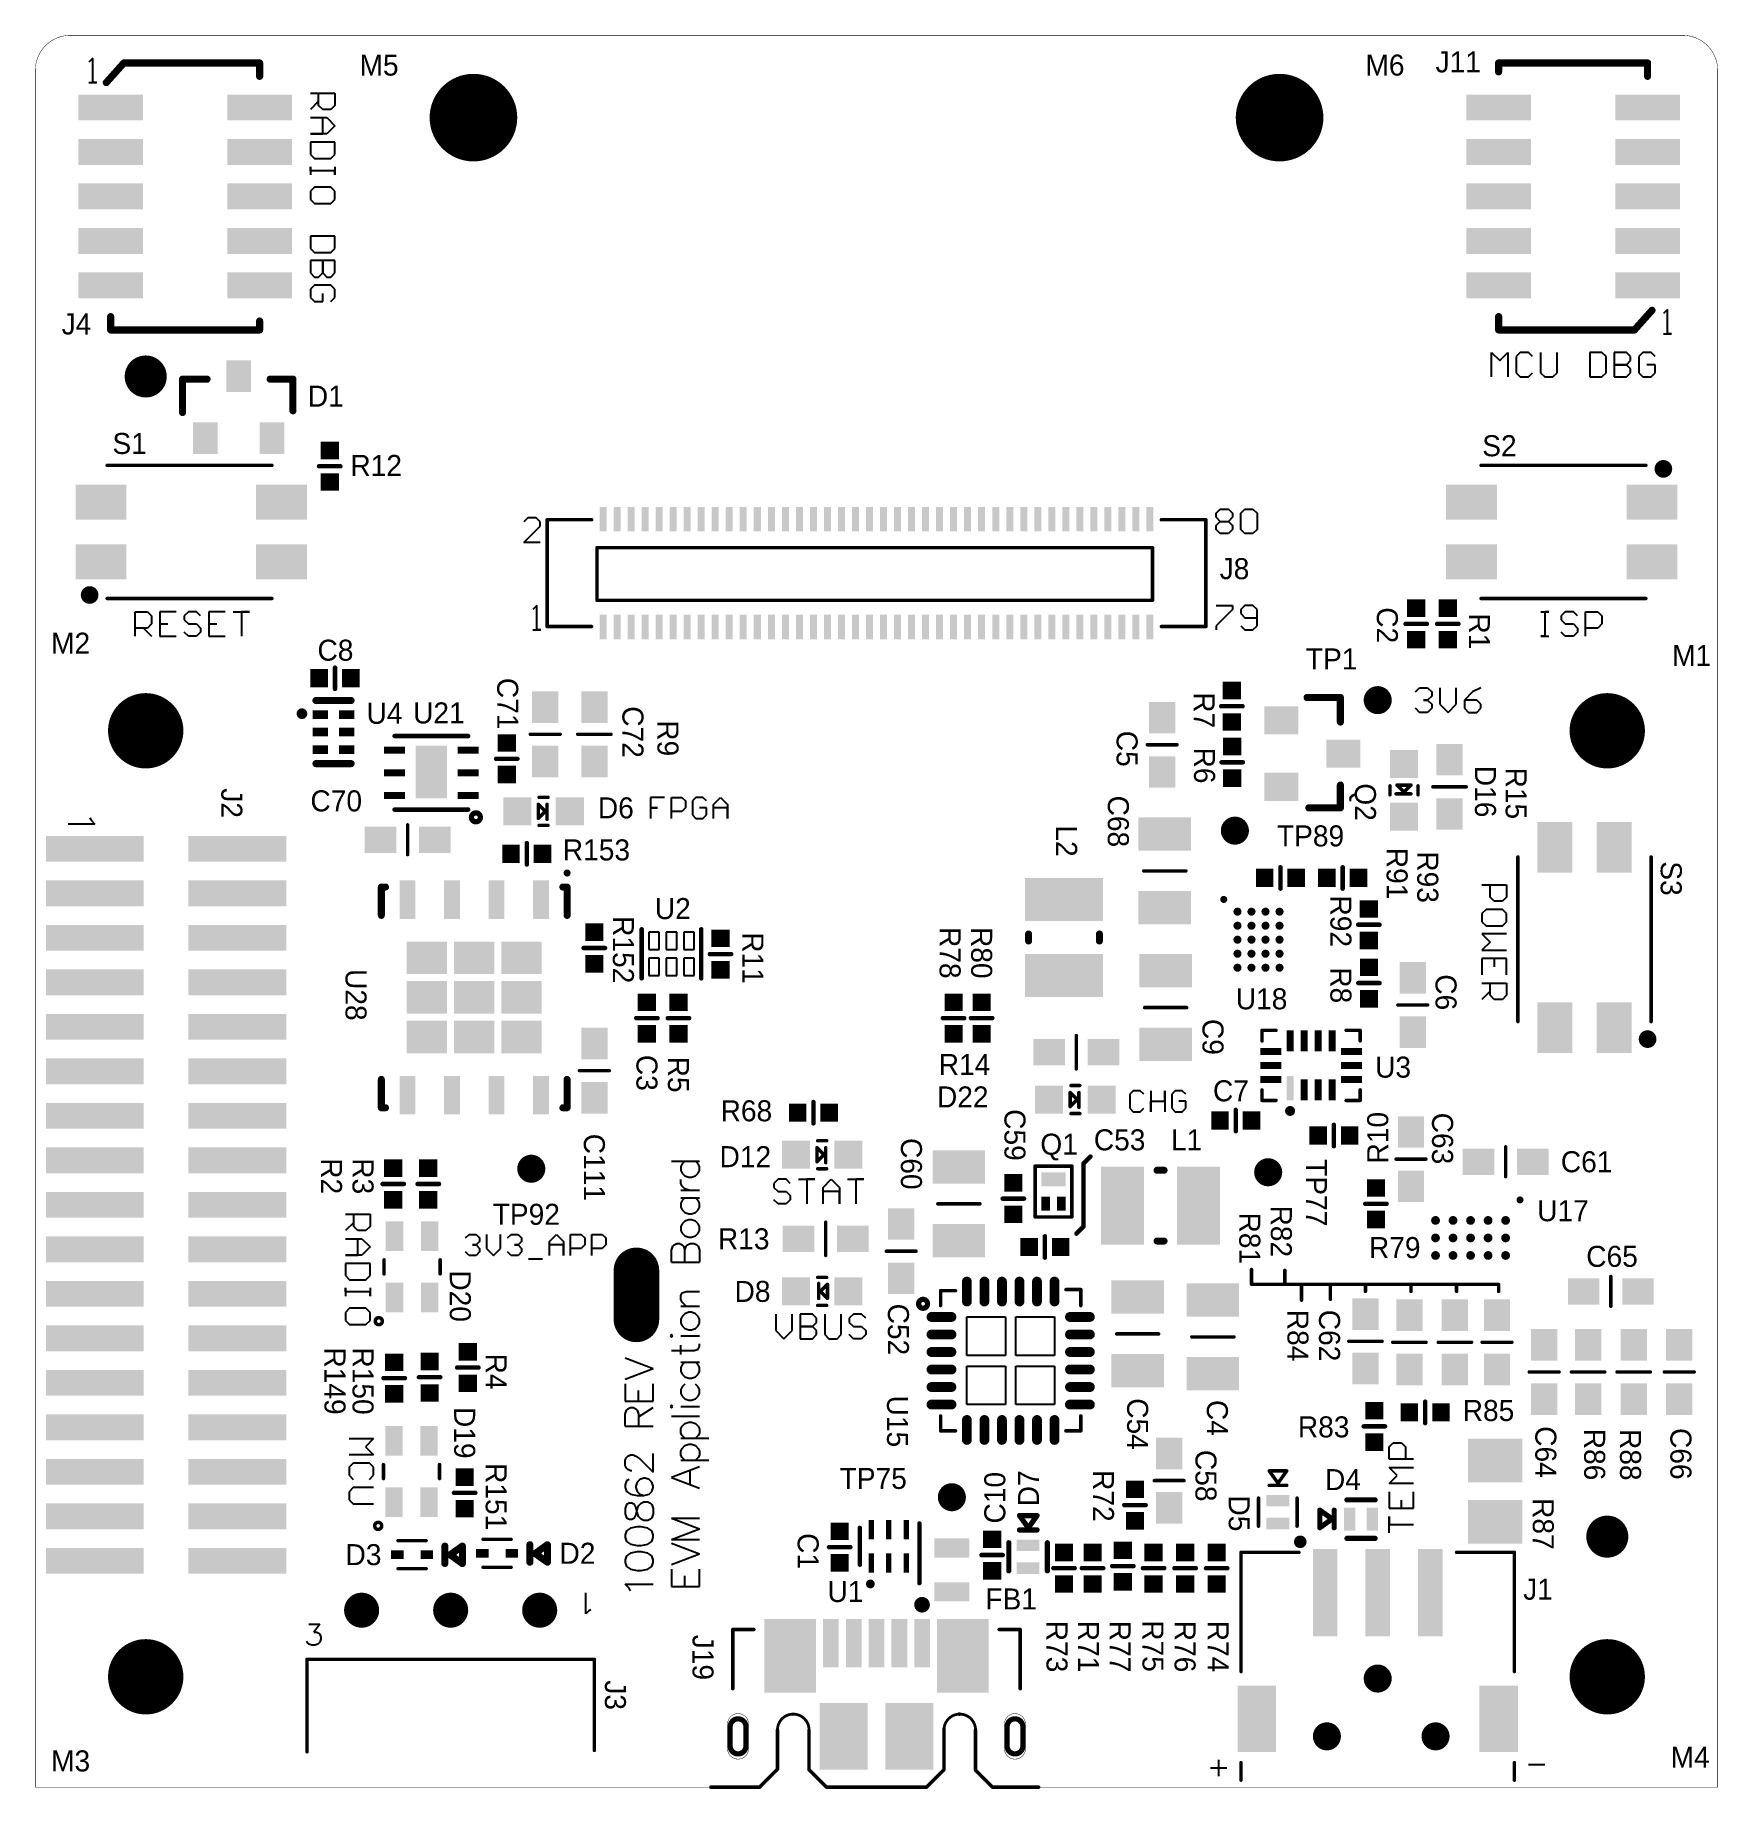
# Model space of a CAD drawing. Extents: x 388 to 458, y 85 to 260.
# Drawn here: x 410.3 to 458.3, y 209.5 to 259.6 of the extents above.
import ezdxf

# ---------------------------------------------------------------- set-up
doc = ezdxf.new("R2010")
doc.units = 0
for name, color, linetype in [('MECHANICAL1', 6, 'CONTINUOUS'), ('PADHOLELAYER', 156, 'CONTINUOUS'), ('TOPOVERLAY', 2, 'CONTINUOUS'), ('TOPPASTE', 8, 'CONTINUOUS')]:
    doc.layers.add(name, color=color, linetype=linetype)

msp = doc.modelspace()

# ---------------------------------------------------------------- texts
at = {"layer": 'TOPOVERLAY'}
for s, p in [('M5', (419.513, 258.442)), ('M6', (448.213, 258.442)), ('J11', (450.213, 258.532)), ('J4', (411.013, 251.052)), ('D1', (418.038, 248.992)), ('S1', (412.463, 247.642)), ('S2', (451.545, 247.577)), ('R12', (419.252, 247.015)), ('J8', (444.053, 244.069)), ('M2', (410.713, 241.942)), ('C8', (418.313, 241.742)), ('TP1', (446.513, 241.492)), ('M1', (456.963, 241.592)), ('U4', (419.713, 239.942)), ('U21', (421.041, 239.952)), ('C70', (418.113, 237.442)), ('D6', (426.313, 237.242)), ('TP89', (445.688, 236.442)), ('R153', (425.313, 236.042)), ('U2', (427.938, 234.367)), ('U18', (444.513, 231.792)), ('R14', (436.038, 229.917)), ('U3', (448.488, 229.842)), ('C7', (443.863, 229.167)), ('D22', (435.988, 228.992)), ('R68', (429.815, 228.596)), ('C53', (440.463, 227.767)), ('L1', (442.663, 227.767)), ('D12', (429.785, 227.287)), ('Q1', (438.938, 227.642)), ('C61', (453.788, 227.142)), ('U17', (453.113, 225.744)), ('TP92', (423.313, 225.642)), ('R13', (429.738, 224.942)), ('R79', (448.313, 224.692)), ('C65', (454.513, 224.442)), ('D8', (430.213, 223.442)), ('R85', (450.988, 220.042)), ('R83', (446.285, 219.574)), ('TP75', (433.211, 218.104)), ('D4', (447.058, 218.069)), ('D3', (419.113, 215.928)), ('D2', (425.218, 215.967)), ('U1', (432.864, 214.876)), ('FB1', (437.37, 214.663)), ('J1', (452.713, 214.942)), ('M4', (456.92, 210.152)), ('M3', (410.713, 210.042))]:
    msp.add_text(s, height=0.6, dxfattribs=at).set_placement(p)
for s, rotation, p in [('C2', 270, (448.538, 243.267)), ('R1', 270, (451.163, 243.092)), ('C71', 270, (423.441, 241.252)), ('R7', 270, (443.313, 240.842)), ('C72', 270, (427.013, 240.442)), ('R9', 270, (428.013, 240.042)), ('C5', 270, (441.113, 239.742)), ('R6', 270, (443.323, 239.264)), ('D16', 270, (451.338, 238.742)), ('R15', 270, (452.213, 238.692)), ('J2', 270, (415.568, 238.102)), ('C68', 270, (440.863, 237.892)), ('Q2', 270, (447.913, 238.242)), ('L2', 270, (439.388, 237.042)), ('R91', 270, (448.816, 236.402)), ('R93', 270, (449.691, 236.302)), ('S3', 270, (456.638, 236.017)), ('R92', 270, (447.213, 235.042)), ('R152', 270, (426.741, 234.452)), ('R11', 270, (430.438, 233.992)), ('R78', 270, (436.063, 234.142)), ('R80', 270, (436.963, 234.142)), ('U28', 270, (419.113, 232.942)), ('R8', 270, (447.213, 232.992)), ('C6', 270, (450.213, 232.792)), ('C9', 270, (443.563, 231.517)), ('C3', 270, (427.413, 230.492)), ('R5', 270, (428.313, 230.442)), ('C59', 270, (437.913, 228.942)), ('R10', 90, (448.863, 227.392)), ('C63', 270, (450.113, 228.842)), ('C111', 270, (425.913, 228.242)), ('C60', 270, (434.959, 228.119)), ('R2', 270, (418.413, 227.542)), ('R3', 270, (419.313, 227.542)), ('TP77', 270, (446.513, 227.517)), ('R81', 270, (444.613, 225.992)), ('R82', 270, (445.513, 226.192)), ('D20', 270, (422.088, 224.342)), ('C52', 270, (434.588, 223.392)), ('R84', 270, (445.988, 223.217)), ('C62', 270, (446.888, 223.217)), ('R149', 270, (418.513, 222.142)), ('R150', 270, (419.313, 222.142)), ('R4', 270, (423.113, 221.967)), ('D19', 270, (422.213, 220.442)), ('U15', 270, (434.563, 220.767)), ('C54', 270, (441.413, 220.692)), ('C4', 270, (443.688, 220.642)), ('C64', 270, (453.059, 219.894)), ('R86', 270, (454.453, 219.822)), ('R88', 270, (455.477, 219.814)), ('C66', 270, (456.913, 219.842)), ('R151', 270, (423.113, 218.842)), ('C58', 270, (443.363, 219.217)), ('C10', 90, (437.938, 217.117)), ('D7', 90, (438.899, 217.607)), ('R72', 270, (440.438, 218.642)), ('D5', 270, (444.313, 217.917)), ('R87', 270, (452.988, 217.842)), ('C1', 270, (432.013, 216.842)), ('R73', 270, (439.113, 214.342)), ('R71', 270, (440.013, 214.342)), ('R77', 270, (440.913, 214.342)), ('R75', 270, (441.851, 214.356)), ('R76', 270, (442.767, 214.342)), ('R74', 270, (443.713, 214.342)), ('J19', 270, (429.013, 213.942)), ('J3', 270, (426.513, 212.642))]:
    msp.add_text(s, height=0.6, rotation=rotation, dxfattribs=at).set_placement(p)

# ---------------------------------------------------------------- linework, layer by layer
at = {"layer": 'MECHANICAL1'}
for points, const_width in [([(410.263, 258.592, -0.414214), (411.263, 259.592)], 0.013), ([(457.263, 259.592, -0.414214), (458.263, 258.592)], 0.013), ([(430.013, 211.392, -1), (430.613, 211.392)], 0.0127), ([(431.438, 211.227, -1), (432.338, 211.227)], 0.08), ([(431.438, 211.192, -1), (432.338, 211.192)], 0.0127), ([(436.188, 211.227, -1), (437.088, 211.227)], 0.08), ([(436.188, 211.192, -1), (437.088, 211.192)], 0.0127), ([(437.913, 211.392, -1), (438.513, 211.392)], 0.0127), ([(430.613, 210.692, -1), (430.013, 210.692)], 0.0127), ([(438.513, 210.692, -1), (437.913, 210.692)], 0.0127)]:
    msp.add_lwpolyline(points, format="xyb", dxfattribs=dict(at, const_width=const_width))
for points, const_width in [([(411.263, 259.592), (457.263, 259.592)], 0.0127), ([(410.263, 209.592), (410.263, 258.592)], 0.0127), ([(458.263, 209.592), (458.263, 258.592)], 0.0127), ([(430.013, 210.692), (430.013, 211.392)], 0.0127), ([(430.613, 210.692), (430.613, 211.392)], 0.0127), ([(431.438, 210.102), (431.438, 211.222)], 0.1), ([(432.338, 210.102), (432.338, 211.217)], 0.1), ([(436.188, 210.092), (436.188, 211.252)], 0.1), ([(436.613, 211.677), (436.638, 211.677)], 0.1), ([(437.088, 210.077), (437.088, 211.227)], 0.1), ([(437.913, 210.692), (437.913, 211.392)], 0.0127), ([(438.513, 210.692), (438.513, 211.392)], 0.0127), ([(431.438, 210.092), (431.438, 211.192)], 0.0127), ([(432.338, 210.092), (432.338, 211.192)], 0.0127), ([(436.188, 210.092), (436.188, 211.192)], 0.0127), ([(437.088, 210.092), (437.088, 211.192)], 0.0127), ([(430.938, 209.602), (431.438, 210.102)], 0.1), ([(430.938, 209.592), (431.438, 210.092)], 0.0127), ([(432.338, 210.087), (432.338, 210.102)], 0.1), ([(432.338, 210.087), (432.823, 209.602)], 0.1), ([(432.338, 210.092), (432.838, 209.592)], 0.0127), ([(435.688, 209.592), (436.188, 210.092)], 0.1), ([(435.688, 209.592), (436.188, 210.092)], 0.0127), ([(437.088, 210.077), (437.573, 209.592)], 0.1), ([(437.088, 210.092), (437.588, 209.592)], 0.0127), ([(410.263, 209.592), (430.938, 209.592)], 0.0127), ([(429.538, 209.592), (430.938, 209.592)], 0.1), ([(432.838, 209.592), (435.688, 209.592)], 0.1), ([(432.838, 209.592), (435.688, 209.592)], 0.0127), ([(437.573, 209.592), (438.888, 209.592)], 0.1), ([(437.588, 209.592), (458.263, 209.592)], 0.0127)]:
    msp.add_lwpolyline(points, dxfattribs=dict(at, const_width=const_width))
for points, const_width in [([(411.26, 259.592, 1), (411.266, 259.592, 1)], 0.00635), ([(411.26, 259.592, 1), (411.266, 259.592, 1)], 0.0065), ([(457.26, 259.592, 1), (457.266, 259.592, 1)], 0.00635), ([(457.26, 259.592, 1), (457.266, 259.592, 1)], 0.0065), ([(410.26, 258.592, 1), (410.266, 258.592, 1)], 0.00635), ([(410.26, 258.592, 1), (410.266, 258.592, 1)], 0.0065), ([(458.26, 258.592, 1), (458.266, 258.592, 1)], 0.00635), ([(458.26, 258.592, 1), (458.266, 258.592, 1)], 0.0065), ([(430.01, 211.392, 1), (430.016, 211.392, 1)], 0.00635), ([(430.01, 211.392, 1), (430.016, 211.392, 1)], 0.00635), ([(430.61, 211.392, 1), (430.616, 211.392, 1)], 0.00635), ([(430.61, 211.392, 1), (430.616, 211.392, 1)], 0.00635), ([(431.413, 211.222, 1), (431.463, 211.222, 1)], 0.05), ([(431.418, 211.227, 1), (431.458, 211.227, 1)], 0.04), ([(432.313, 211.217, 1), (432.363, 211.217, 1)], 0.05), ([(432.318, 211.227, 1), (432.358, 211.227, 1)], 0.04), ([(436.163, 211.252, 1), (436.213, 211.252, 1)], 0.05), ([(436.168, 211.227, 1), (436.208, 211.227, 1)], 0.04), ([(436.588, 211.677, 1), (436.638, 211.677, 1)], 0.05), ([(436.613, 211.677, 1), (436.663, 211.677, 1)], 0.05), ([(437.063, 211.227, 1), (437.113, 211.227, 1)], 0.05), ([(437.068, 211.227, 1), (437.108, 211.227, 1)], 0.04), ([(437.91, 211.392, 1), (437.916, 211.392, 1)], 0.00635), ([(437.91, 211.392, 1), (437.916, 211.392, 1)], 0.00635), ([(438.51, 211.392, 1), (438.516, 211.392, 1)], 0.00635), ([(438.51, 211.392, 1), (438.516, 211.392, 1)], 0.00635), ([(431.435, 211.192, 1), (431.441, 211.192, 1)], 0.00635), ([(431.435, 211.192, 1), (431.441, 211.192, 1)], 0.00635), ([(432.335, 211.192, 1), (432.341, 211.192, 1)], 0.00635), ([(432.335, 211.192, 1), (432.341, 211.192, 1)], 0.00635), ([(436.185, 211.192, 1), (436.191, 211.192, 1)], 0.00635), ([(436.185, 211.192, 1), (436.191, 211.192, 1)], 0.00635), ([(437.085, 211.192, 1), (437.091, 211.192, 1)], 0.00635), ([(437.085, 211.192, 1), (437.091, 211.192, 1)], 0.00635), ([(430.01, 210.692, 1), (430.016, 210.692, 1)], 0.00635), ([(430.01, 210.692, 1), (430.016, 210.692, 1)], 0.00635), ([(430.61, 210.692, 1), (430.616, 210.692, 1)], 0.00635), ([(430.61, 210.692, 1), (430.616, 210.692, 1)], 0.00635), ([(437.91, 210.692, 1), (437.916, 210.692, 1)], 0.00635), ([(437.91, 210.692, 1), (437.916, 210.692, 1)], 0.00635), ([(438.51, 210.692, 1), (438.516, 210.692, 1)], 0.00635), ([(438.51, 210.692, 1), (438.516, 210.692, 1)], 0.00635), ([(431.413, 210.102, 1), (431.463, 210.102, 1)], 0.05), ([(431.413, 210.102, 1), (431.463, 210.102, 1)], 0.05), ([(431.435, 210.092, 1), (431.441, 210.092, 1)], 0.00635), ([(431.435, 210.092, 1), (431.441, 210.092, 1)], 0.00635), ([(432.313, 210.102, 1), (432.363, 210.102, 1)], 0.05), ([(432.313, 210.102, 1), (432.363, 210.102, 1)], 0.05), ([(432.313, 210.087, 1), (432.363, 210.087, 1)], 0.05), ([(432.313, 210.087, 1), (432.363, 210.087, 1)], 0.05), ([(432.335, 210.092, 1), (432.341, 210.092, 1)], 0.00635), ([(432.335, 210.092, 1), (432.341, 210.092, 1)], 0.00635), ([(436.163, 210.092, 1), (436.213, 210.092, 1)], 0.05), ([(436.163, 210.092, 1), (436.213, 210.092, 1)], 0.05), ([(436.185, 210.092, 1), (436.191, 210.092, 1)], 0.00635), ([(436.185, 210.092, 1), (436.191, 210.092, 1)], 0.00635), ([(437.063, 210.077, 1), (437.113, 210.077, 1)], 0.05), ([(437.063, 210.077, 1), (437.113, 210.077, 1)], 0.05), ([(437.085, 210.092, 1), (437.091, 210.092, 1)], 0.00635), ([(437.085, 210.092, 1), (437.091, 210.092, 1)], 0.00635), ([(410.26, 209.592, 1), (410.266, 209.592, 1)], 0.00635), ([(410.26, 209.592, 1), (410.266, 209.592, 1)], 0.00635), ([(429.513, 209.592, 1), (429.563, 209.592, 1)], 0.05), ([(430.913, 209.602, 1), (430.963, 209.602, 1)], 0.05), ([(430.913, 209.592, 1), (430.963, 209.592, 1)], 0.05), ([(430.935, 209.592, 1), (430.941, 209.592, 1)], 0.00635), ([(430.935, 209.592, 1), (430.941, 209.592, 1)], 0.00635), ([(432.798, 209.602, 1), (432.848, 209.602, 1)], 0.05), ([(432.813, 209.592, 1), (432.863, 209.592, 1)], 0.05), ([(432.835, 209.592, 1), (432.841, 209.592, 1)], 0.00635), ([(432.835, 209.592, 1), (432.841, 209.592, 1)], 0.00635), ([(435.663, 209.592, 1), (435.713, 209.592, 1)], 0.05), ([(435.663, 209.592, 1), (435.713, 209.592, 1)], 0.05), ([(435.685, 209.592, 1), (435.691, 209.592, 1)], 0.00635), ([(435.685, 209.592, 1), (435.691, 209.592, 1)], 0.00635), ([(437.548, 209.592, 1), (437.598, 209.592, 1)], 0.05), ([(437.548, 209.592, 1), (437.598, 209.592, 1)], 0.05), ([(437.585, 209.592, 1), (437.591, 209.592, 1)], 0.00635), ([(437.585, 209.592, 1), (437.591, 209.592, 1)], 0.00635), ([(438.863, 209.592, 1), (438.913, 209.592, 1)], 0.05), ([(458.26, 209.592, 1), (458.266, 209.592, 1)], 0.00635), ([(458.26, 209.592, 1), (458.266, 209.592, 1)], 0.00635)]:
    msp.add_lwpolyline(points, format="xyb", close=True, dxfattribs=dict(at, const_width=const_width))
at = {"layer": 'PADHOLELAYER'}
for points, const_width in [([(422.138, 257.242, 1), (423.388, 257.242, 1)], 1.25), ([(445.138, 257.242, 1), (446.388, 257.242, 1)], 1.25), ([(413.113, 249.854, 1), (413.713, 249.854, 1)], 0.6), ([(412.875, 239.742, 1), (413.95, 239.742, 1)], 1.075), ([(448.363, 240.617, 1), (448.763, 240.617, 1)], 0.4), ([(454.575, 239.742, 1), (455.65, 239.742, 1)], 1.075), ([(444.288, 236.892, 1), (444.688, 236.892, 1)], 0.4), ([(424.213, 227.242, 1), (424.613, 227.242, 1)], 0.4), ([(445.238, 227.142, 1), (445.638, 227.142, 1)], 0.4), ([(436.213, 217.867, 1), (436.613, 217.867, 1)], 0.4), ([(454.813, 216.742, 1), (455.413, 216.742, 1)], 0.6), ([(419.323, 214.642, 1), (419.823, 214.642, 1)], 0.5), ([(421.863, 214.642, 1), (422.363, 214.642, 1)], 0.5), ([(424.403, 214.642, 1), (424.903, 214.642, 1)], 0.5), ([(412.875, 212.742, 1), (413.95, 212.742, 1)], 1.075), ([(454.575, 212.742, 1), (455.65, 212.742, 1)], 1.075), ([(448.363, 212.692, 1), (448.763, 212.692, 1)], 0.4), ([(430.088, 210.767), (430.088, 211.317, -1), (430.538, 211.317), (430.538, 210.767, -1)], 0.15), ([(437.988, 210.767), (437.988, 211.317, -1), (438.438, 211.317), (438.438, 210.767, -1)], 0.15), ([(446.913, 211.042, 1), (447.313, 211.042, 1)], 0.4), ([(450.013, 211.042, 1), (450.413, 211.042, 1)], 0.4)]:
    msp.add_lwpolyline(points, format="xyb", close=True, dxfattribs=dict(at, const_width=const_width))
at = {"layer": 'TOPOVERLAY'}
for p, q in [((411.904, 258.941), (411.788, 258.825)), ((411.904, 258.242), (411.904, 258.941)), ((411.788, 258.242), (412.021, 258.242)), ((412.021, 258.242), (411.904, 258.242)), ((418.113, 257.942), (418.813, 257.942)), ((418.346, 257.592), (418.346, 257.942)), ((418.813, 257.942), (418.813, 257.592)), ((418.346, 257.708), (418.113, 257.475)), ((418.463, 257.475), (418.346, 257.592)), ((418.696, 257.475), (418.463, 257.475)), ((418.813, 257.592), (418.696, 257.475)), ((418.113, 257.242), (418.579, 257.242)), ((418.463, 256.775), (418.463, 257.242)), ((418.579, 257.242), (418.813, 257.009)), ((418.813, 257.009), (418.579, 256.775)), ((418.579, 256.775), (418.113, 256.775)), ((418.113, 256.775), (418.463, 256.775)), ((418.813, 256.542), (418.113, 256.542)), ((418.113, 256.542), (418.113, 256.192)), ((418.813, 256.192), (418.813, 256.542)), ((418.113, 256.192), (418.229, 256.076)), ((418.113, 255.726), (418.113, 255.842)), ((418.113, 255.842), (418.113, 255.609)), ((418.229, 256.076), (418.696, 256.076)), ((418.696, 256.076), (418.813, 256.192)), ((418.813, 255.842), (418.813, 255.609)), ((418.813, 255.726), (418.113, 255.726)), ((418.813, 255.609), (418.813, 255.726)), ((418.229, 255.259), (418.113, 255.143)), ((418.113, 255.143), (418.113, 254.909)), ((418.113, 254.909), (418.229, 254.793)), ((418.696, 255.259), (418.229, 255.259)), ((418.229, 254.793), (418.696, 254.793)), ((418.813, 255.143), (418.696, 255.259)), ((418.696, 254.793), (418.813, 254.909)), ((418.813, 254.909), (418.813, 255.143)), ((418.813, 253.86), (418.113, 253.86)), ((418.113, 253.86), (418.113, 253.51)), ((418.813, 253.51), (418.813, 253.86)), ((418.113, 253.51), (418.229, 253.393)), ((418.229, 253.393), (418.696, 253.393)), ((418.696, 253.393), (418.813, 253.51)), ((418.813, 253.16), (418.113, 253.16)), ((418.113, 253.16), (418.113, 252.81)), ((418.113, 252.81), (418.229, 252.693)), ((418.346, 252.693), (418.463, 252.81)), ((418.463, 252.81), (418.463, 253.16)), ((418.463, 253.16), (418.463, 252.81)), ((418.463, 252.81), (418.579, 252.693)), ((418.696, 252.693), (418.813, 252.81)), ((418.813, 252.81), (418.813, 253.16)), ((418.229, 252.46), (418.113, 252.343)), ((418.113, 252.343), (418.113, 252.11)), ((418.229, 252.693), (418.346, 252.693)), ((418.696, 252.46), (418.229, 252.46)), ((418.579, 252.693), (418.696, 252.693)), ((418.813, 252.343), (418.696, 252.46)), ((418.813, 252.11), (418.813, 252.343)), ((418.113, 252.11), (418.229, 251.994)), ((418.229, 251.994), (418.463, 251.994)), ((418.463, 251.994), (418.463, 252.227)), ((418.696, 251.994), (418.813, 252.11)), ((456.829, 251.766), (456.713, 251.65)), ((456.829, 251.067), (456.829, 251.766)), ((456.713, 251.067), (456.946, 251.067)), ((456.946, 251.067), (456.829, 251.067)), ((451.813, 249.842), (451.813, 250.541)), ((451.813, 250.541), (452.046, 250.308)), ((452.046, 250.308), (452.279, 250.541)), ((452.279, 250.541), (452.279, 249.842)), ((452.629, 250.541), (452.513, 250.425)), ((452.513, 250.425), (452.513, 249.958)), ((452.863, 250.541), (452.629, 250.541)), ((452.979, 250.425), (452.863, 250.541)), ((453.212, 250.541), (453.212, 249.958)), ((453.679, 249.958), (453.679, 250.541)), ((454.612, 250.541), (454.612, 249.842)), ((454.962, 250.541), (454.612, 250.541)), ((455.078, 250.425), (454.962, 250.541)), ((455.078, 249.958), (455.078, 250.425)), ((455.312, 250.541), (455.312, 249.842)), ((455.662, 250.541), (455.312, 250.541)), ((455.778, 250.425), (455.662, 250.541)), ((455.662, 250.191), (455.778, 250.308)), ((455.778, 250.308), (455.778, 250.425)), ((456.128, 250.541), (456.011, 250.425)), ((456.011, 250.425), (456.011, 249.958)), ((456.361, 250.541), (456.128, 250.541)), ((456.478, 250.425), (456.361, 250.541)), ((452.513, 249.958), (452.629, 249.842)), ((452.629, 249.842), (452.863, 249.842)), ((452.863, 249.842), (452.979, 249.958)), ((453.212, 249.958), (453.329, 249.842)), ((453.329, 249.842), (453.562, 249.842)), ((453.562, 249.842), (453.679, 249.958)), ((454.612, 249.842), (454.962, 249.842)), ((454.962, 249.842), (455.078, 249.958)), ((455.662, 250.191), (455.312, 250.191)), ((455.312, 250.191), (455.662, 250.191)), ((455.312, 249.842), (455.662, 249.842)), ((455.778, 250.075), (455.662, 250.191)), ((455.662, 249.842), (455.778, 249.958)), ((455.778, 249.958), (455.778, 250.075)), ((456.011, 249.958), (456.128, 249.842)), ((456.128, 249.842), (456.361, 249.842)), ((456.478, 250.191), (456.245, 250.191)), ((456.361, 249.842), (456.478, 249.958)), ((456.478, 249.958), (456.478, 250.191)), ((424.319, 245.819), (424.203, 245.703)), ((424.553, 245.819), (424.319, 245.819)), ((424.669, 245.703), (424.553, 245.819)), ((443.953, 245.953), (444.069, 246.069)), ((443.953, 245.836), (443.953, 245.953)), ((444.069, 245.719), (443.953, 245.836)), ((444.069, 246.069), (444.303, 246.069)), ((444.303, 246.069), (444.419, 245.953)), ((444.419, 245.836), (444.303, 245.719)), ((444.419, 245.953), (444.419, 245.836)), ((444.653, 245.953), (444.769, 246.069)), ((444.653, 245.486), (444.653, 245.953)), ((444.769, 246.069), (445.003, 246.069)), ((445.003, 246.069), (445.119, 245.953)), ((445.119, 245.953), (445.119, 245.486)), ((424.203, 245.119), (424.669, 245.586)), ((424.669, 245.586), (424.669, 245.703)), ((443.953, 245.603), (444.069, 245.719)), ((443.953, 245.486), (443.953, 245.603)), ((444.069, 245.369), (443.953, 245.486)), ((444.069, 245.719), (444.303, 245.719)), ((444.303, 245.369), (444.069, 245.369)), ((444.303, 245.719), (444.419, 245.603)), ((444.419, 245.486), (444.303, 245.369)), ((444.419, 245.603), (444.419, 245.486)), ((444.769, 245.369), (444.653, 245.486)), ((445.003, 245.369), (444.769, 245.369)), ((445.119, 245.486), (445.003, 245.369)), ((424.669, 245.119), (424.203, 245.119)), ((424.569, 243.319), (424.453, 243.203)), ((424.569, 242.619), (424.569, 243.319)), ((443.953, 243.319), (444.419, 243.319)), ((444.419, 243.319), (444.419, 243.203)), ((444.769, 243.319), (444.653, 243.203)), ((445.003, 243.319), (444.769, 243.319)), ((445.119, 243.203), (445.003, 243.319)), ((413.113, 242.442), (413.113, 243.141)), ((413.113, 243.141), (413.463, 243.141)), ((413.463, 243.141), (413.579, 243.025)), ((413.579, 242.791), (413.463, 242.675)), ((413.579, 243.025), (413.579, 242.791)), ((414.279, 243.141), (413.813, 243.141)), ((413.813, 243.141), (413.813, 242.442)), ((413.813, 242.791), (414.046, 242.791)), ((414.629, 243.141), (414.512, 243.025)), ((414.512, 243.025), (414.512, 242.908)), ((414.512, 242.908), (414.629, 242.791)), ((414.862, 243.141), (414.629, 243.141)), ((414.629, 242.791), (414.862, 242.791)), ((414.979, 243.025), (414.862, 243.141)), ((414.862, 242.791), (414.979, 242.675)), ((415.679, 243.141), (415.212, 243.141)), ((415.212, 243.141), (415.212, 242.442)), ((415.212, 242.791), (415.445, 242.791)), ((415.912, 243.141), (416.378, 243.141)), ((416.378, 243.141), (416.145, 243.141)), ((416.145, 243.141), (416.145, 242.442)), ((444.419, 243.203), (443.953, 242.736)), ((444.653, 243.203), (444.653, 243.086)), ((444.653, 243.086), (444.769, 242.969)), ((444.769, 242.969), (445.119, 242.969)), ((445.119, 242.736), (445.119, 243.203)), ((453.213, 243.141), (453.446, 243.141)), ((453.446, 243.141), (453.329, 243.141)), ((453.329, 243.141), (453.329, 242.442)), ((453.913, 243.141), (453.796, 243.025)), ((453.796, 243.025), (453.796, 242.908)), ((453.796, 242.908), (453.913, 242.791)), ((454.146, 243.141), (453.913, 243.141)), ((453.913, 242.791), (454.146, 242.791)), ((454.263, 243.025), (454.146, 243.141)), ((454.146, 242.791), (454.263, 242.675)), ((454.496, 242.442), (454.496, 243.141)), ((454.496, 243.141), (454.846, 243.141)), ((454.846, 243.141), (454.962, 243.025)), ((454.962, 242.791), (454.846, 242.675)), ((454.962, 243.025), (454.962, 242.791)), ((413.463, 242.675), (413.113, 242.675)), ((413.346, 242.675), (413.579, 242.442)), ((413.813, 242.442), (414.279, 242.442)), ((414.629, 242.442), (414.512, 242.558)), ((414.862, 242.442), (414.629, 242.442)), ((414.979, 242.558), (414.862, 242.442)), ((414.979, 242.675), (414.979, 242.558)), ((415.212, 242.442), (415.679, 242.442)), ((424.453, 242.619), (424.686, 242.619)), ((424.686, 242.619), (424.569, 242.619)), ((443.953, 242.736), (443.953, 242.619)), ((444.653, 242.736), (444.769, 242.619)), ((444.769, 242.619), (445.003, 242.619)), ((445.003, 242.619), (445.119, 242.736)), ((453.329, 242.442), (453.213, 242.442)), ((453.213, 242.442), (453.446, 242.442)), ((453.913, 242.442), (453.796, 242.558)), ((454.146, 242.442), (453.913, 242.442)), ((454.263, 242.558), (454.146, 242.442)), ((454.263, 242.675), (454.263, 242.558)), ((454.846, 242.675), (454.496, 242.675)), ((449.638, 240.85), (449.754, 240.966)), ((449.754, 240.966), (449.988, 240.966)), ((449.988, 240.966), (450.104, 240.85)), ((450.104, 240.85), (450.104, 240.733)), ((450.338, 240.966), (450.338, 240.5)), ((450.804, 240.5), (450.804, 240.966)), ((451.271, 240.85), (451.037, 240.616)), ((451.504, 240.966), (451.271, 240.85)), ((449.754, 240.267), (449.638, 240.383)), ((449.988, 240.616), (449.871, 240.616)), ((449.871, 240.616), (449.988, 240.616)), ((450.104, 240.733), (449.988, 240.616)), ((449.988, 240.616), (450.104, 240.5)), ((450.104, 240.383), (449.988, 240.267)), ((450.104, 240.5), (450.104, 240.383)), ((450.338, 240.5), (450.571, 240.267)), ((450.571, 240.267), (450.804, 240.5)), ((451.037, 240.616), (451.037, 240.383)), ((451.387, 240.616), (451.037, 240.616)), ((451.037, 240.383), (451.154, 240.267)), ((451.504, 240.5), (451.387, 240.616)), ((451.387, 240.267), (451.504, 240.383)), ((451.504, 240.383), (451.504, 240.5)), ((449.988, 240.267), (449.754, 240.267)), ((451.154, 240.267), (451.387, 240.267)), ((428.213, 237.841), (427.813, 237.841)), ((427.813, 237.841), (427.813, 237.542)), ((428.413, 237.242), (428.413, 237.841)), ((428.413, 237.841), (428.713, 237.841)), ((428.713, 237.841), (428.813, 237.741)), ((429.112, 237.841), (429.012, 237.741)), ((429.312, 237.841), (429.112, 237.841)), ((429.412, 237.741), (429.312, 237.841)), ((429.612, 237.641), (429.812, 237.841)), ((429.812, 237.841), (430.012, 237.641)), ((427.813, 237.542), (428.013, 237.542)), ((428.013, 237.542), (427.813, 237.542)), ((427.813, 237.542), (427.813, 237.242)), ((428.713, 237.442), (428.413, 237.442)), ((428.813, 237.542), (428.713, 237.442)), ((428.813, 237.741), (428.813, 237.542)), ((429.012, 237.741), (429.012, 237.342)), ((429.012, 237.342), (429.112, 237.242)), ((429.412, 237.542), (429.212, 237.542)), ((429.312, 237.242), (429.412, 237.342)), ((429.412, 237.342), (429.412, 237.542)), ((429.612, 237.242), (429.612, 237.641)), ((430.012, 237.542), (429.612, 237.542)), ((430.012, 237.641), (430.012, 237.242)), ((430.012, 237.242), (430.012, 237.542)), ((411.961, 237.079), (411.199, 237.079)), ((411.816, 237.261), (411.852, 237.188)), ((411.852, 237.188), (411.961, 237.079)), ((429.112, 237.242), (429.312, 237.242)), ((451.538, 235.342), (452.238, 235.342)), ((451.771, 234.992), (451.771, 235.342)), ((452.238, 235.342), (452.238, 234.992)), ((451.888, 234.875), (451.771, 234.992)), ((452.121, 234.875), (451.888, 234.875)), ((452.238, 234.992), (452.121, 234.875)), ((451.654, 234.642), (451.538, 234.525)), ((451.538, 234.525), (451.538, 234.292)), ((451.538, 234.292), (451.654, 234.175)), ((452.121, 234.642), (451.654, 234.642)), ((452.238, 234.525), (452.121, 234.642)), ((452.121, 234.175), (452.238, 234.292)), ((452.238, 234.292), (452.238, 234.525)), ((452.238, 233.942), (451.538, 233.942)), ((451.538, 233.942), (451.771, 233.709)), ((451.654, 234.175), (452.121, 234.175)), ((451.771, 233.709), (451.538, 233.476)), ((451.538, 233.476), (452.238, 233.476)), ((452.238, 233.242), (451.538, 233.242)), ((451.538, 233.242), (451.538, 232.776)), ((451.888, 233.242), (451.888, 233.009)), ((452.238, 232.776), (452.238, 233.242)), ((451.538, 232.543), (452.238, 232.543)), ((451.771, 232.309), (451.538, 232.076)), ((451.771, 232.193), (451.771, 232.543)), ((452.238, 232.543), (452.238, 232.193)), ((451.888, 232.076), (451.771, 232.193)), ((452.121, 232.076), (451.888, 232.076)), ((452.238, 232.193), (452.121, 232.076)), ((441.588, 229.466), (441.488, 229.366)), ((441.488, 229.366), (441.488, 228.967)), ((441.788, 229.466), (441.588, 229.466)), ((441.888, 229.366), (441.788, 229.466)), ((442.088, 229.466), (442.088, 228.867)), ((442.488, 229.167), (442.488, 229.466)), ((442.488, 229.466), (442.488, 228.867)), ((442.787, 229.466), (442.687, 229.366)), ((442.687, 229.366), (442.687, 228.967)), ((442.987, 229.466), (442.787, 229.466)), ((443.087, 229.366), (442.987, 229.466)), ((441.488, 228.967), (441.588, 228.867)), ((441.588, 228.867), (441.788, 228.867)), ((441.788, 228.867), (441.888, 228.967)), ((442.088, 228.867), (442.088, 229.167)), ((442.088, 229.167), (442.488, 229.167)), ((442.687, 228.967), (442.787, 228.867)), ((442.787, 228.867), (442.987, 228.867)), ((443.087, 229.167), (442.887, 229.167)), ((442.987, 228.867), (443.087, 228.967)), ((443.087, 228.967), (443.087, 229.167)), ((428.413, 227.463), (429.213, 227.463)), ((428.718, 227.386), (428.68, 227.31)), ((428.68, 227.31), (428.68, 227.196)), ((428.794, 227.463), (428.718, 227.386)), ((429.175, 227.386), (429.099, 227.463)), ((429.213, 227.31), (429.175, 227.386)), ((429.213, 227.196), (429.213, 227.31)), ((428.68, 227.196), (428.718, 227.12)), ((428.68, 226.819), (428.68, 226.933)), ((428.718, 226.743), (428.68, 226.819)), ((428.718, 227.12), (428.794, 227.044)), ((428.794, 227.044), (428.908, 227.006)), ((428.908, 227.006), (428.984, 227.006)), ((428.984, 227.006), (429.099, 227.044)), ((429.099, 227.044), (429.175, 227.12)), ((429.175, 227.12), (429.213, 227.196)), ((431.454, 226.941), (431.338, 226.825)), ((431.338, 226.825), (431.338, 226.708)), ((431.688, 226.941), (431.454, 226.941)), ((431.804, 226.825), (431.688, 226.941)), ((432.038, 226.941), (432.504, 226.941)), ((432.504, 226.941), (432.271, 226.941)), ((432.271, 226.941), (432.271, 226.242)), ((432.737, 226.708), (432.971, 226.941)), ((432.971, 226.941), (433.204, 226.708)), ((433.437, 226.941), (433.904, 226.941)), ((433.904, 226.941), (433.67, 226.941)), ((433.67, 226.941), (433.67, 226.242)), ((428.68, 226.628), (429.213, 226.628)), ((428.68, 226.415), (429.213, 226.415)), ((428.718, 226.339), (428.68, 226.263)), ((428.68, 226.263), (428.68, 226.149)), ((428.794, 226.667), (428.718, 226.743)), ((428.794, 226.415), (428.718, 226.339)), ((428.908, 226.628), (428.794, 226.667)), ((429.175, 226.339), (429.099, 226.415)), ((429.213, 226.263), (429.175, 226.339)), ((429.213, 226.149), (429.213, 226.263)), ((431.338, 226.708), (431.454, 226.592)), ((431.454, 226.242), (431.338, 226.358)), ((431.454, 226.592), (431.688, 226.592)), ((431.688, 226.592), (431.804, 226.475)), ((431.804, 226.358), (431.688, 226.242)), ((431.804, 226.475), (431.804, 226.358)), ((432.737, 226.242), (432.737, 226.708)), ((433.204, 226.592), (432.737, 226.592)), ((433.204, 226.708), (433.204, 226.242)), ((433.204, 226.242), (433.204, 226.592)), ((419.113, 225.942), (419.813, 225.942)), ((419.346, 225.592), (419.346, 225.942)), ((419.813, 225.942), (419.813, 225.592)), ((428.68, 226.149), (428.718, 226.072)), ((428.718, 226.072), (428.794, 225.996)), ((428.794, 225.996), (428.908, 225.958)), ((428.908, 225.783), (428.794, 225.745)), ((428.908, 225.958), (428.984, 225.958)), ((428.984, 225.783), (428.908, 225.783)), ((428.984, 225.958), (429.099, 225.996)), ((429.099, 225.745), (428.984, 225.783)), ((429.099, 225.996), (429.175, 226.072)), ((429.175, 226.072), (429.213, 226.149)), ((431.688, 226.242), (431.454, 226.242)), ((419.346, 225.708), (419.113, 225.475)), ((419.463, 225.475), (419.346, 225.592)), ((419.696, 225.475), (419.463, 225.475)), ((419.813, 225.592), (419.696, 225.475)), ((422.538, 225.266), (422.638, 225.366)), ((422.638, 225.366), (422.838, 225.366)), ((422.838, 225.366), (422.938, 225.266)), ((422.938, 225.266), (422.938, 225.166)), ((423.138, 225.366), (423.138, 224.967)), ((423.538, 224.967), (423.538, 225.366)), ((423.737, 225.266), (423.837, 225.366)), ((423.837, 225.366), (424.037, 225.366)), ((424.037, 225.366), (424.137, 225.266)), ((424.137, 225.266), (424.137, 225.166)), ((424.937, 225.166), (425.137, 225.366)), ((425.137, 225.366), (425.337, 225.166)), ((425.537, 224.767), (425.537, 225.366)), ((425.537, 225.366), (425.837, 225.366)), ((425.837, 225.366), (425.937, 225.266)), ((425.937, 225.266), (425.937, 225.067)), ((426.137, 224.767), (426.137, 225.366)), ((426.137, 225.366), (426.437, 225.366)), ((426.437, 225.366), (426.537, 225.266)), ((426.537, 225.266), (426.537, 225.067)), ((428.718, 225.669), (428.68, 225.593)), ((428.68, 225.593), (428.68, 225.478)), ((428.68, 225.478), (428.718, 225.402)), ((428.794, 225.745), (428.718, 225.669)), ((428.718, 225.402), (428.794, 225.326)), ((428.794, 225.326), (428.908, 225.288)), ((428.908, 225.288), (428.984, 225.288)), ((428.984, 225.288), (429.099, 225.326)), ((429.175, 225.669), (429.099, 225.745)), ((429.099, 225.326), (429.175, 225.402)), ((429.213, 225.593), (429.175, 225.669)), ((429.175, 225.402), (429.213, 225.478)), ((429.213, 225.478), (429.213, 225.593)), ((419.113, 225.242), (419.579, 225.242)), ((419.579, 224.775), (419.113, 224.775)), ((419.113, 224.775), (419.463, 224.775)), ((419.463, 224.775), (419.463, 225.242)), ((419.579, 225.242), (419.813, 225.009)), ((419.813, 225.009), (419.579, 224.775)), ((422.638, 224.767), (422.538, 224.867)), ((422.838, 224.767), (422.638, 224.767)), ((422.838, 225.067), (422.738, 225.067)), ((422.738, 225.067), (422.838, 225.067)), ((422.938, 225.166), (422.838, 225.067)), ((422.838, 225.067), (422.938, 224.967)), ((422.938, 224.867), (422.838, 224.767)), ((422.938, 224.967), (422.938, 224.867)), ((423.138, 224.967), (423.338, 224.767)), ((423.338, 224.767), (423.538, 224.967)), ((423.837, 224.767), (423.737, 224.867)), ((424.037, 224.767), (423.837, 224.767)), ((424.037, 225.067), (423.937, 225.067)), ((423.937, 225.067), (424.037, 225.067)), ((424.137, 225.166), (424.037, 225.067)), ((424.037, 225.067), (424.137, 224.967)), ((424.137, 224.867), (424.037, 224.767)), ((424.137, 224.967), (424.137, 224.867)), ((424.937, 224.767), (424.937, 225.166)), ((425.337, 225.067), (424.937, 225.067)), ((425.337, 225.166), (425.337, 224.767)), ((425.337, 224.767), (425.337, 225.067)), ((425.837, 224.967), (425.537, 224.967)), ((425.937, 225.067), (425.837, 224.967)), ((426.437, 224.967), (426.137, 224.967)), ((426.537, 225.067), (426.437, 224.967)), ((428.413, 224.918), (428.451, 225.033)), ((428.413, 224.576), (428.413, 224.918)), ((428.451, 225.033), (428.489, 225.071)), ((428.489, 225.071), (428.565, 225.109)), ((428.565, 225.109), (428.642, 225.109)), ((428.642, 225.109), (428.718, 225.071)), ((428.718, 225.071), (428.756, 225.033)), ((428.756, 225.033), (428.794, 224.918)), ((428.794, 224.918), (428.832, 225.033)), ((428.794, 224.576), (428.794, 224.918)), ((428.832, 225.033), (428.87, 225.071)), ((428.87, 225.071), (428.946, 225.109)), ((428.946, 225.109), (429.06, 225.109)), ((429.06, 225.109), (429.137, 225.071)), ((429.137, 225.071), (429.175, 225.033)), ((429.175, 225.033), (429.213, 224.918)), ((429.213, 224.918), (429.213, 224.576)), ((419.813, 224.542), (419.113, 224.542)), ((419.113, 224.542), (419.113, 224.192)), ((419.813, 224.192), (419.813, 224.542)), ((424.337, 224.667), (424.737, 224.667)), ((428.413, 224.576), (429.213, 224.576)), ((419.113, 224.192), (419.229, 224.076)), ((419.113, 223.726), (419.113, 223.842)), ((419.113, 223.842), (419.113, 223.609)), ((419.229, 224.076), (419.696, 224.076)), ((419.696, 224.076), (419.813, 224.192)), ((419.813, 223.842), (419.813, 223.609)), ((419.813, 223.726), (419.113, 223.726)), ((419.229, 223.259), (419.113, 223.143)), ((419.696, 223.259), (419.229, 223.259)), ((419.813, 223.143), (419.696, 223.259)), ((419.813, 223.609), (419.813, 223.726)), ((428.68, 223.623), (428.718, 223.7)), ((428.68, 223.509), (428.68, 223.623)), ((428.718, 223.433), (428.68, 223.509)), ((428.68, 223.319), (429.213, 223.319)), ((428.718, 223.7), (428.832, 223.738)), ((428.832, 223.319), (428.718, 223.433)), ((428.832, 223.738), (429.213, 223.738)), ((419.113, 223.143), (419.113, 222.909)), ((419.113, 222.909), (419.229, 222.793)), ((419.229, 222.793), (419.696, 222.793)), ((419.696, 222.793), (419.813, 222.909)), ((419.813, 222.909), (419.813, 223.143)), ((428.718, 223.029), (428.68, 222.953)), ((428.68, 222.953), (428.68, 222.839)), ((428.68, 222.839), (428.718, 222.763)), ((428.794, 223.105), (428.718, 223.029)), ((428.718, 222.763), (428.794, 222.686)), ((428.908, 223.144), (428.794, 223.105)), ((428.984, 223.144), (428.908, 223.144)), ((429.099, 223.105), (428.984, 223.144)), ((429.175, 223.029), (429.099, 223.105)), ((429.099, 222.686), (429.175, 222.763)), ((429.213, 222.953), (429.175, 223.029)), ((429.175, 222.763), (429.213, 222.839)), ((429.213, 222.839), (429.213, 222.953)), ((431.388, 223.091), (431.388, 222.625)), ((431.854, 222.625), (431.854, 223.091)), ((432.088, 223.091), (432.088, 222.392)), ((432.438, 223.091), (432.088, 223.091)), ((432.554, 222.975), (432.438, 223.091)), ((432.438, 222.742), (432.554, 222.858)), ((432.554, 222.858), (432.554, 222.975)), ((432.787, 223.091), (432.787, 222.508)), ((433.254, 222.508), (433.254, 223.091)), ((433.604, 223.091), (433.487, 222.975)), ((433.487, 222.975), (433.487, 222.858)), ((433.487, 222.858), (433.604, 222.742)), ((433.837, 223.091), (433.604, 223.091)), ((433.954, 222.975), (433.837, 223.091)), ((428.413, 222.507), (428.375, 222.469)), ((428.375, 222.469), (428.413, 222.431)), ((428.451, 222.469), (428.413, 222.507)), ((428.413, 222.431), (428.451, 222.469)), ((428.68, 222.469), (429.213, 222.469)), ((428.794, 222.686), (428.908, 222.648)), ((428.908, 222.648), (428.984, 222.648)), ((428.984, 222.648), (429.099, 222.686)), ((431.388, 222.625), (431.621, 222.392)), ((431.621, 222.392), (431.854, 222.625)), ((432.438, 222.742), (432.088, 222.742)), ((432.088, 222.742), (432.438, 222.742)), ((432.088, 222.392), (432.438, 222.392)), ((432.554, 222.625), (432.438, 222.742)), ((432.438, 222.392), (432.554, 222.508)), ((432.554, 222.508), (432.554, 222.625)), ((432.787, 222.508), (432.904, 222.392)), ((432.904, 222.392), (433.137, 222.392)), ((433.137, 222.392), (433.254, 222.508)), ((433.604, 222.392), (433.487, 222.508)), ((433.604, 222.742), (433.837, 222.742)), ((433.837, 222.392), (433.604, 222.392)), ((433.837, 222.742), (433.954, 222.625)), ((433.954, 222.508), (433.837, 222.392)), ((433.954, 222.625), (433.954, 222.508)), ((427.088, 221.842), (427.888, 221.537)), ((428.413, 222.05), (429.06, 222.05)), ((428.68, 221.936), (428.68, 222.203)), ((429.06, 222.05), (429.175, 222.088)), ((429.175, 222.088), (429.213, 222.165)), ((429.213, 222.165), (429.213, 222.241)), ((427.088, 221.232), (427.888, 221.537)), ((428.68, 221.723), (429.213, 221.723)), ((428.718, 221.647), (428.68, 221.571)), ((428.68, 221.571), (428.68, 221.456)), ((428.68, 221.456), (428.718, 221.38)), ((428.794, 221.723), (428.718, 221.647)), ((428.718, 221.38), (428.794, 221.304)), ((428.794, 221.304), (428.908, 221.266)), ((428.908, 221.266), (428.984, 221.266)), ((428.984, 221.266), (429.099, 221.304)), ((429.175, 221.647), (429.099, 221.723)), ((429.099, 221.304), (429.175, 221.38)), ((429.213, 221.571), (429.175, 221.647)), ((429.175, 221.38), (429.213, 221.456)), ((429.213, 221.456), (429.213, 221.571)), ((427.088, 221.099), (427.088, 220.604)), ((427.469, 220.604), (427.469, 220.909)), ((427.888, 220.604), (427.888, 221.099)), ((428.718, 221.018), (428.68, 220.942)), ((428.68, 220.942), (428.68, 220.828)), ((428.68, 220.828), (428.718, 220.752)), ((428.794, 221.094), (428.718, 221.018)), ((428.718, 220.752), (428.794, 220.675)), ((429.175, 221.018), (429.099, 221.094)), ((429.099, 220.675), (429.175, 220.752)), ((429.213, 220.942), (429.175, 221.018)), ((429.175, 220.752), (429.213, 220.828)), ((429.213, 220.828), (429.213, 220.942)), ((427.088, 220.604), (427.888, 220.604)), ((427.088, 220.234), (427.126, 220.349)), ((427.126, 220.349), (427.164, 220.387)), ((427.164, 220.387), (427.24, 220.425)), ((427.24, 220.425), (427.317, 220.425)), ((427.317, 220.425), (427.393, 220.387)), ((427.393, 220.387), (427.431, 220.349)), ((427.431, 220.349), (427.469, 220.234)), ((427.469, 220.158), (427.888, 220.425)), ((428.413, 220.496), (428.375, 220.458)), ((428.375, 220.458), (428.413, 220.42)), ((428.451, 220.458), (428.413, 220.496)), ((428.413, 220.42), (428.451, 220.458)), ((428.68, 220.458), (429.213, 220.458)), ((428.794, 220.675), (428.908, 220.637)), ((428.908, 220.637), (428.984, 220.637)), ((428.984, 220.637), (429.099, 220.675)), ((427.088, 219.892), (427.088, 220.234)), ((427.088, 219.892), (427.888, 219.892)), ((427.469, 220.234), (427.469, 219.892)), ((428.413, 220.177), (429.213, 220.177)), ((428.68, 219.815), (428.718, 219.891)), ((428.68, 219.7), (428.68, 219.815)), ((428.718, 219.891), (428.794, 219.967)), ((428.794, 219.967), (428.908, 220.005)), ((428.908, 220.005), (428.984, 220.005)), ((428.984, 220.005), (429.099, 219.967)), ((429.099, 219.967), (429.175, 219.891)), ((429.175, 219.891), (429.213, 219.815)), ((429.213, 219.815), (429.213, 219.7)), ((419.213, 219.542), (419.913, 219.542)), ((419.913, 219.542), (419.679, 219.308)), ((419.679, 219.308), (419.913, 219.075)), ((428.718, 219.624), (428.68, 219.7)), ((428.68, 219.548), (429.479, 219.548)), ((428.68, 219.186), (428.718, 219.262)), ((428.794, 219.548), (428.718, 219.624)), ((428.718, 219.262), (428.794, 219.339)), ((428.794, 219.339), (428.908, 219.377)), ((428.908, 219.377), (428.984, 219.377)), ((428.984, 219.377), (429.099, 219.339)), ((429.175, 219.624), (429.099, 219.548)), ((429.099, 219.339), (429.175, 219.262)), ((429.213, 219.7), (429.175, 219.624)), ((429.175, 219.262), (429.213, 219.186)), ((448.888, 219.303), (449.005, 219.42)), ((448.888, 218.954), (448.888, 219.303)), ((449.005, 219.42), (449.238, 219.42)), ((449.238, 219.42), (449.355, 219.303)), ((449.355, 219.303), (449.355, 218.954)), ((419.913, 219.075), (419.213, 219.075)), ((419.329, 218.842), (419.213, 218.725)), ((419.796, 218.842), (419.329, 218.842)), ((419.913, 218.725), (419.796, 218.842)), ((427.088, 218.928), (427.126, 219.004)), ((427.088, 218.776), (427.088, 218.928)), ((427.126, 218.699), (427.088, 218.776)), ((427.126, 219.004), (427.164, 219.042)), ((427.164, 219.042), (427.24, 219.08)), ((427.24, 219.08), (427.317, 219.08)), ((427.317, 219.08), (427.393, 219.042)), ((427.393, 219.042), (427.507, 218.966)), ((427.507, 218.966), (427.888, 218.585)), ((427.888, 218.585), (427.888, 219.118)), ((428.68, 219.072), (428.68, 219.186)), ((428.718, 218.996), (428.68, 219.072)), ((428.68, 218.92), (429.479, 218.92)), ((428.794, 218.92), (428.718, 218.996)), ((429.175, 218.996), (429.099, 218.92)), ((429.213, 219.072), (429.175, 218.996)), ((429.213, 219.186), (429.213, 219.072)), ((449.588, 218.954), (448.888, 218.954)), ((419.213, 218.725), (419.213, 218.492)), ((419.213, 218.492), (419.329, 218.375)), ((419.796, 218.375), (419.913, 218.492)), ((419.913, 218.492), (419.913, 218.725)), ((427.126, 218.334), (427.088, 218.22)), ((427.164, 218.661), (427.126, 218.699)), ((427.202, 218.372), (427.126, 218.334)), ((427.24, 218.623), (427.164, 218.661)), ((427.278, 218.623), (427.24, 218.623)), ((427.431, 218.296), (427.393, 218.181)), ((427.507, 218.372), (427.431, 218.296)), ((427.621, 218.41), (427.507, 218.372)), ((427.659, 218.41), (427.621, 218.41)), ((427.774, 218.372), (427.659, 218.41)), ((427.85, 218.296), (427.774, 218.372)), ((427.888, 218.181), (427.85, 218.296)), ((429.213, 218.733), (428.413, 218.428)), ((428.413, 218.428), (429.213, 218.124)), ((428.946, 218.238), (428.946, 218.619)), ((449.121, 218.487), (448.888, 218.72)), ((448.888, 218.72), (449.588, 218.72)), ((448.888, 218.254), (449.121, 218.487)), ((449.588, 218.254), (448.888, 218.254)), ((419.329, 218.142), (419.213, 218.025)), ((419.213, 218.025), (419.213, 217.792)), ((419.213, 217.792), (419.329, 217.676)), ((419.913, 218.142), (419.329, 218.142)), ((427.088, 218.22), (427.088, 218.143)), ((427.088, 218.143), (427.126, 218.029)), ((427.126, 218.029), (427.24, 217.953)), ((427.24, 217.953), (427.431, 217.915)), ((427.393, 218.181), (427.393, 218.143)), ((427.393, 218.143), (427.431, 218.029)), ((427.431, 218.029), (427.507, 217.953)), ((427.431, 217.915), (427.621, 217.915)), ((427.507, 217.953), (427.621, 217.915)), ((427.621, 217.915), (427.774, 217.953)), ((427.774, 217.953), (427.85, 218.029)), ((427.85, 218.029), (427.888, 218.143)), ((427.888, 218.143), (427.888, 218.181)), ((448.888, 218.02), (448.888, 217.554)), ((449.238, 217.554), (449.238, 217.787)), ((449.588, 217.554), (449.588, 218.02)), ((419.329, 217.676), (419.913, 217.676)), ((427.126, 217.66), (427.088, 217.545)), ((427.088, 217.545), (427.088, 217.393)), ((427.088, 217.393), (427.126, 217.279)), ((427.202, 217.698), (427.126, 217.66)), ((427.126, 217.279), (427.202, 217.241)), ((427.278, 217.698), (427.202, 217.698)), ((427.355, 217.66), (427.278, 217.698)), ((427.278, 217.241), (427.355, 217.279)), ((427.393, 217.583), (427.355, 217.66)), ((427.355, 217.279), (427.393, 217.355)), ((427.431, 217.431), (427.393, 217.583)), ((427.393, 217.355), (427.431, 217.507)), ((427.431, 217.507), (427.469, 217.622)), ((427.469, 217.317), (427.431, 217.431)), ((427.469, 217.622), (427.545, 217.698)), ((427.545, 217.241), (427.469, 217.317)), ((427.545, 217.698), (427.621, 217.736)), ((427.621, 217.736), (427.735, 217.736)), ((427.735, 217.736), (427.812, 217.698)), ((427.812, 217.698), (427.85, 217.66)), ((427.85, 217.279), (427.812, 217.241)), ((427.85, 217.66), (427.888, 217.545)), ((427.888, 217.393), (427.85, 217.279)), ((427.888, 217.545), (427.888, 217.393)), ((428.413, 217.267), (429.213, 216.962)), ((428.413, 217.267), (429.213, 217.267)), ((448.888, 217.554), (449.588, 217.554)), ((448.888, 216.854), (448.888, 217.321)), ((448.888, 217.321), (448.888, 217.087)), ((427.126, 216.909), (427.088, 216.795)), ((427.088, 216.795), (427.088, 216.719)), ((427.24, 216.986), (427.126, 216.909)), ((427.202, 217.241), (427.278, 217.241)), ((427.431, 217.024), (427.24, 216.986)), ((427.545, 217.024), (427.431, 217.024)), ((427.621, 217.203), (427.545, 217.241)), ((427.735, 216.986), (427.545, 217.024)), ((427.735, 217.203), (427.621, 217.203)), ((427.812, 217.241), (427.735, 217.203)), ((427.85, 216.909), (427.735, 216.986)), ((427.888, 216.795), (427.85, 216.909)), ((427.888, 216.719), (427.888, 216.795)), ((428.413, 216.657), (429.213, 216.962)), ((448.888, 217.087), (449.588, 217.087)), ((427.088, 216.719), (427.126, 216.605)), ((427.126, 216.605), (427.24, 216.528)), ((427.24, 216.273), (427.126, 216.197)), ((427.24, 216.528), (427.431, 216.49)), ((427.431, 216.311), (427.24, 216.273)), ((427.431, 216.49), (427.545, 216.49)), ((427.545, 216.311), (427.431, 216.311)), ((427.545, 216.49), (427.735, 216.528)), ((427.735, 216.273), (427.545, 216.311)), ((427.735, 216.528), (427.85, 216.605)), ((427.85, 216.197), (427.735, 216.273)), ((427.85, 216.605), (427.888, 216.719)), ((428.413, 216.657), (429.213, 216.657)), ((428.413, 216.554), (429.213, 216.25)), ((428.413, 215.945), (429.213, 216.25)), ((427.126, 216.197), (427.088, 216.083)), ((427.088, 216.083), (427.088, 216.007)), ((427.088, 216.007), (427.126, 215.892)), ((427.126, 215.892), (427.24, 215.816)), ((427.24, 215.816), (427.431, 215.778)), ((427.431, 215.778), (427.545, 215.778)), ((427.545, 215.778), (427.735, 215.816)), ((427.735, 215.816), (427.85, 215.892)), ((427.888, 216.083), (427.85, 216.197)), ((427.85, 215.892), (427.888, 216.007)), ((427.888, 216.007), (427.888, 216.083)), ((428.413, 215.812), (428.413, 215.317)), ((429.213, 215.317), (429.213, 215.812)), ((427.202, 215.268), (427.088, 215.382)), ((427.088, 215.382), (427.888, 215.382)), ((427.24, 215.192), (427.202, 215.268)), ((428.413, 215.317), (429.213, 215.317)), ((428.794, 215.317), (428.794, 215.621)), ((425.97, 214.542), (425.97, 215.142)), ((426.056, 214.627), (425.97, 214.542)), ((426.113, 214.656), (426.056, 214.627)), ((418.041, 213.699), (418.013, 213.756)), ((418.07, 214.241), (418.384, 214.241)), ((418.384, 214.241), (418.213, 214.013)), ((418.213, 214.013), (418.299, 214.013)), ((418.299, 214.013), (418.356, 213.984)), ((418.356, 213.984), (418.384, 213.956)), ((418.384, 213.956), (418.413, 213.87)), ((418.413, 213.813), (418.384, 213.727)), ((418.413, 213.87), (418.413, 213.813)), ((418.07, 213.67), (418.041, 213.699)), ((418.156, 213.642), (418.07, 213.67)), ((418.241, 213.642), (418.156, 213.642)), ((418.327, 213.67), (418.241, 213.642)), ((418.384, 213.727), (418.327, 213.67)), ((444.023, 210.375), (444.023, 209.908)), ((452.865, 210.241), (453.331, 210.241)), ((443.79, 210.141), (444.256, 210.141))]:
    msp.add_line(p, q, dxfattribs=at)
for points, const_width in [([(412.288, 258.242), (412.788, 258.802)], 0.203), ([(412.788, 258.802), (416.663, 258.802)], 0.203), ([(416.663, 258.421), (416.663, 258.802)], 0.203), ([(452.013, 258.802), (456.263, 258.802)], 0.203), ([(452.013, 258.548), (452.013, 258.802)], 0.203), ([(456.263, 258.421), (456.263, 258.802)], 0.203), ([(455.888, 251.182), (456.388, 251.742)], 0.203), ([(412.413, 251.182), (412.413, 251.563)], 0.203), ([(416.663, 251.182), (416.663, 251.436)], 0.203), ([(452.013, 251.182), (452.013, 251.563)], 0.203), ([(412.413, 251.182), (416.663, 251.182)], 0.203), ([(452.013, 251.182), (455.888, 251.182)], 0.203), ([(414.463, 248.827), (414.463, 249.777)], 0.203), ([(414.463, 249.777), (415.163, 249.777)], 0.203), ([(416.963, 249.777), (417.613, 249.777)], 0.203), ([(417.613, 248.877), (417.613, 249.777)], 0.203), ([(412.313, 247.317), (417.013, 247.317)], 0.1), ([(418.358, 247.292), (418.968, 247.292)], 0.127), ([(451.513, 247.317), (456.213, 247.317)], 0.1), ([(424.865, 242.718), (424.865, 245.766)], 0.1), ([(424.865, 245.766), (426.135, 245.766)], 0.1), ([(442.391, 245.766), (443.661, 245.766)], 0.1), ([(443.661, 242.718), (443.661, 245.766)], 0.1), ([(426.288, 244.967), (442.138, 244.967)], 0.1), ([(426.288, 243.467), (426.288, 244.967)], 0.1), ([(442.138, 243.467), (442.138, 244.967)], 0.1), ([(412.313, 243.517), (417.013, 243.517)], 0.1), ([(426.288, 243.467), (442.138, 243.467)], 0.1), ([(451.513, 243.517), (456.213, 243.517)], 0.1), ([(449.358, 242.792), (449.968, 242.792)], 0.127), ([(450.258, 242.792), (450.868, 242.792)], 0.127), ([(424.865, 242.718), (426.135, 242.718)], 0.1), ([(442.391, 242.718), (443.661, 242.718)], 0.1), ([(418.813, 240.937), (418.813, 241.546)], 0.127), ([(446.548, 240.692), (447.498, 240.692)], 0.203), ([(447.498, 239.992), (447.498, 240.692)], 0.203), ([(418.271, 240.605), (419.271, 240.605)], 0.203), ([(444.098, 240.442), (444.708, 240.442)], 0.127), ([(420.513, 239.592), (422.613, 239.592)], 0.127), ([(424.388, 239.642), (425.238, 239.642)], 0.1), ([(425.738, 239.642), (426.688, 239.642)], 0.1), ([(441.988, 239.342), (442.838, 239.342)], 0.1), ([(418.271, 238.805), (419.271, 238.805)], 0.203), ([(423.408, 238.942), (424.018, 238.942)], 0.127), ([(444.108, 238.842), (444.718, 238.842)], 0.127), ([(447.498, 237.542), (447.498, 238.192)], 0.203), ([(424.636, 237.842), (424.89, 237.842)], 0.1), ([(448.913, 237.915), (448.913, 238.169)], 0.1), ([(449.088, 237.942), (449.513, 237.942)], 0.1), ([(449.113, 238.192), (449.313, 237.992)], 0.1), ([(449.113, 238.192), (449.513, 238.192)], 0.1), ([(449.313, 237.992), (449.513, 238.192)], 0.1), ([(449.713, 237.915), (449.713, 238.169)], 0.1), ([(450.138, 238.142), (451.088, 238.142)], 0.1), ([(420.513, 237.492), (422.613, 237.492)], 0.127), ([(424.613, 237.242), (424.613, 237.642)], 0.1), ([(424.613, 237.642), (424.813, 237.442)], 0.1), ([(424.613, 237.242), (424.813, 237.442)], 0.1), ([(424.863, 237.217), (424.863, 237.642)], 0.1), ([(446.598, 237.542), (447.498, 237.542)], 0.203), ([(420.885, 236.207), (420.885, 237.057)], 0.1), ([(424.636, 237.042), (424.89, 237.042)], 0.1), ([(424.285, 235.927), (424.285, 236.536)], 0.127), ([(441.888, 235.742), (443.088, 235.742)], 0.1), ([(445.788, 235.237), (445.788, 235.846)], 0.127), ([(447.563, 235.237), (447.563, 235.846)], 0.127), ([(452.563, 231.442), (452.563, 236.142)], 0.1), ([(456.363, 231.442), (456.363, 236.142)], 0.1), ([(420.135, 235.282), (420.255, 235.282)], 0.2), ([(420.135, 234.472), (420.135, 235.282)], 0.2), ([(425.315, 235.282), (425.435, 235.282)], 0.2), ([(425.435, 234.472), (425.435, 235.282)], 0.2), ([(448.005, 234.207), (448.615, 234.207)], 0.127), ([(427.563, 232.677), (427.563, 234.077)], 0.127), ([(429.263, 232.677), (429.263, 234.077)], 0.127), ([(438.603, 233.742), (438.603, 233.942)], 0.2), ([(440.623, 233.742), (440.623, 233.942)], 0.2), ([(425.908, 233.542), (426.518, 233.542)], 0.127), ([(429.508, 233.367), (430.118, 233.367)], 0.127), ([(448.008, 232.542), (448.618, 232.542)], 0.127), ([(441.913, 231.842), (443.113, 231.842)], 0.1), ([(449.138, 231.917), (449.988, 231.917)], 0.1), ([(427.408, 231.542), (428.018, 231.542)], 0.127), ([(428.308, 231.542), (428.918, 231.542)], 0.127), ([(436.158, 231.542), (436.768, 231.542)], 0.127), ([(436.958, 231.542), (437.568, 231.542)], 0.127), ([(439.963, 230.092), (439.963, 231.042)], 0.1), ([(445.263, 231.192), (445.663, 231.192)], 0.1), ([(445.263, 230.892), (445.263, 231.192)], 0.1), ([(447.663, 231.192), (448.063, 231.192)], 0.1), ([(448.063, 230.892), (448.063, 231.192)], 0.1), ([(420.135, 228.982), (420.135, 229.792)], 0.2), ([(425.435, 228.982), (425.435, 229.792)], 0.2), ([(425.788, 230.042), (426.638, 230.042)], 0.1), ([(439.788, 229.417), (439.988, 229.217)], 0.1), ([(439.788, 229.017), (439.788, 229.417)], 0.1), ([(439.788, 229.017), (439.988, 229.217)], 0.1), ([(439.811, 229.617), (440.065, 229.617)], 0.1), ([(440.038, 228.992), (440.038, 229.417)], 0.1), ([(445.263, 229.192), (445.263, 229.492)], 0.1), ([(448.063, 229.192), (448.063, 229.492)], 0.1), ([(420.135, 228.982), (420.255, 228.982)], 0.2), ([(425.315, 228.982), (425.435, 228.982)], 0.2), ([(432.463, 228.537), (432.463, 229.146)], 0.127), ([(439.811, 228.817), (440.065, 228.817)], 0.1), ([(444.513, 228.312), (444.513, 228.921)], 0.127), ([(445.263, 229.192), (445.663, 229.192)], 0.1), ([(447.663, 229.192), (448.063, 229.192)], 0.1), ([(447.313, 227.887), (447.313, 228.496)], 0.127), ([(432.563, 227.842), (432.763, 227.642)], 0.1), ([(432.563, 227.442), (432.563, 227.842)], 0.1), ([(432.586, 228.042), (432.84, 228.042)], 0.1), ([(432.813, 227.417), (432.813, 227.842)], 0.1), ([(452.213, 227.017), (452.213, 227.867)], 0.1), ([(432.563, 227.442), (432.763, 227.642)], 0.1), ([(432.586, 227.242), (432.84, 227.242)], 0.1), ([(438.788, 225.867), (438.788, 227.317)], 0.1), ([(438.788, 227.317), (439.838, 227.317)], 0.1), ([(439.838, 225.867), (439.838, 227.317)], 0.1), ([(440.167, 227.389), (440.367, 227.589)], 0.127), ([(440.167, 225.589), (440.167, 227.389)], 0.127), ([(442.267, 227.199), (442.467, 227.199)], 0.2), ([(449.088, 227.517), (449.938, 227.517)], 0.1), ([(420.17, 226.807), (420.779, 226.807)], 0.127), ([(421.17, 226.807), (421.779, 226.807)], 0.127), ([(436.013, 226.242), (437.213, 226.242)], 0.1), ([(437.862, 226.389), (438.472, 226.389)], 0.127), ([(448.208, 226.242), (448.818, 226.242)], 0.127), ([(432.813, 224.767), (432.813, 225.717)], 0.1), ([(438.788, 225.867), (439.838, 225.867)], 0.1), ([(439.067, 224.705), (439.067, 225.314)], 0.127), ([(439.967, 225.389), (440.167, 225.589)], 0.127), ([(442.267, 225.179), (442.467, 225.179)], 0.2), ([(427.413, 222.942), (427.413, 224.342)], 1.3), ([(434.542, 224.889), (435.392, 224.889)], 0.1), ([(420.213, 224.242), (420.213, 224.642)], 0.1), ([(421.813, 224.242), (421.813, 224.642)], 0.1), ([(444.963, 223.942), (444.963, 224.367)], 0.1), ([(445.913, 223.942), (445.913, 224.342)], 0.1), ([(445.913, 223.942), (445.913, 224.342)], 0.1), ([(432.586, 224.142), (432.84, 224.142)], 0.1), ([(432.613, 223.542), (432.613, 223.967)], 0.1), ([(432.663, 223.742), (432.863, 223.942)], 0.1), ([(432.663, 223.742), (432.863, 223.542)], 0.1), ([(432.863, 223.542), (432.863, 223.942)], 0.1), ([(436.092, 223.337), (436.092, 223.762)], 0.1), ([(436.092, 223.762), (436.517, 223.762)], 0.1), ([(439.667, 223.794), (440.092, 223.794)], 0.1), ([(440.092, 223.337), (440.092, 223.794)], 0.1), ([(444.963, 223.942), (445.913, 223.942)], 0.1), ([(445.913, 223.942), (447.713, 223.942)], 0.1), ([(446.388, 223.492), (446.388, 223.942)], 0.1), ([(447.213, 223.517), (447.213, 223.892)], 0.1), ([(447.263, 223.942), (447.713, 223.942)], 0.1), ([(447.713, 223.942), (448.213, 223.942)], 0.1), ([(448.213, 223.742), (448.213, 223.942)], 0.1), ([(448.213, 223.942), (449.513, 223.942)], 0.1), ([(449.513, 223.742), (449.513, 223.942)], 0.1), ([(449.513, 223.942), (452.013, 223.942)], 0.1), ([(450.813, 223.742), (450.813, 223.942)], 0.1), ([(452.013, 223.742), (452.013, 223.942)], 0.1), ([(455.213, 223.317), (455.213, 224.167)], 0.1), ([(432.586, 223.342), (432.84, 223.342)], 0.1), ([(441.114, 222.529), (442.314, 222.529)], 0.1), ([(443.26, 222.442), (444.46, 222.442)], 0.1), ([(447.738, 222.317), (448.688, 222.317)], 0.1), ([(448.992, 222.289), (449.942, 222.289)], 0.1), ([(450.292, 222.289), (451.242, 222.289)], 0.1), ([(451.542, 222.289), (452.392, 222.289)], 0.1), ([(420.197, 221.267), (420.807, 221.267)], 0.127), ([(421.208, 221.292), (421.818, 221.292)], 0.127), ([(422.297, 221.567), (422.907, 221.567)], 0.127), ([(452.888, 221.442), (453.738, 221.442)], 0.1), ([(454.092, 221.442), (455.042, 221.442)], 0.1), ([(455.392, 221.442), (456.342, 221.442)], 0.1), ([(456.742, 221.442), (457.592, 221.442)], 0.1), ([(449.917, 219.984), (449.917, 220.594)], 0.127), ([(436.092, 219.762), (436.092, 220.187)], 0.1), ([(436.092, 219.762), (436.517, 219.762)], 0.1), ([(439.667, 219.762), (440.092, 219.762)], 0.1), ([(440.092, 219.762), (440.092, 220.187)], 0.1), ([(448.162, 219.889), (448.772, 219.889)], 0.127), ([(420.195, 218.399), (420.195, 218.799)], 0.1), ([(421.796, 218.399), (421.796, 218.799)], 0.1), ([(442.188, 218.342), (443.038, 218.342)], 0.1), ([(445.468, 218.618), (445.968, 218.618)], 0.1), ([(445.468, 218.618), (445.718, 218.268)], 0.1), ([(445.468, 218.208), (445.683, 218.208)], 0.1), ([(445.683, 218.208), (445.753, 218.208)], 0.1), ([(445.718, 218.268), (445.968, 218.618)], 0.1), ([(445.753, 218.208), (445.968, 218.208)], 0.1), ([(422.208, 217.992), (422.818, 217.992)], 0.127), ([(445.163, 217.042), (445.163, 217.842)], 0.1), ([(446.263, 217.042), (446.263, 217.842)], 0.1), ([(447.688, 217.792), (448.488, 217.792)], 0.15), ([(438.343, 217.343), (438.843, 217.343)], 0.15), ([(438.343, 217.343), (438.593, 216.993)], 0.15), ([(438.593, 216.993), (438.843, 217.343)], 0.15), ([(441.333, 217.642), (441.943, 217.642)], 0.127), ([(446.911, 217.497), (447.261, 217.247)], 0.15), ([(446.911, 216.997), (446.911, 217.497)], 0.15), ([(446.911, 216.997), (447.261, 217.247)], 0.15), ([(447.321, 217.282), (447.321, 217.497)], 0.15), ([(447.321, 217.212), (447.321, 217.282)], 0.15), ([(447.321, 216.997), (447.321, 217.212)], 0.15), ([(433.788, 215.942), (433.788, 216.992)], 0.127), ([(435.488, 215.417), (435.488, 217.117)], 0.127), ([(438.343, 216.933), (438.558, 216.933)], 0.15), ([(438.558, 216.933), (438.628, 216.933)], 0.15), ([(438.628, 216.933), (438.843, 216.933)], 0.15), ([(447.688, 216.692), (448.488, 216.692)], 0.15), ([(420.613, 216.628), (421.413, 216.628)], 0.1), ([(421.948, 215.973), (421.948, 216.473)], 0.2), ([(422.098, 216.223), (422.448, 216.473)], 0.2), ([(422.098, 216.223), (422.448, 215.973)], 0.2), ([(422.448, 215.973), (422.448, 216.473)], 0.2), ([(423.038, 216.667), (423.838, 216.667)], 0.1), ([(424.373, 216.012), (424.373, 216.512)], 0.2), ([(424.523, 216.262), (424.873, 216.512)], 0.2), ([(424.523, 216.262), (424.873, 216.012)], 0.2), ([(424.873, 216.012), (424.873, 216.512)], 0.2), ([(432.908, 216.442), (433.518, 216.442)], 0.127), ([(437.258, 216.217), (437.868, 216.217)], 0.127), ([(438.038, 215.767), (438.038, 216.567)], 0.15), ([(439.138, 215.767), (439.138, 216.567)], 0.15), ([(444.663, 212.892), (444.663, 216.292)], 0.1), ([(444.663, 216.292), (446.313, 216.292)], 0.1), ([(450.813, 216.292), (452.463, 216.292)], 0.1), ([(452.463, 216.292), (452.463, 212.892)], 0.1), ([(420.613, 215.828), (421.413, 215.828)], 0.1), ([(423.038, 215.867), (423.838, 215.867)], 0.1), ([(439.308, 215.842), (439.918, 215.842)], 0.127), ([(440.124, 215.842), (440.734, 215.842)], 0.127), ([(440.988, 215.902), (441.597, 215.902)], 0.127), ([(441.862, 215.842), (442.472, 215.842)], 0.127), ([(442.762, 215.842), (443.372, 215.842)], 0.127), ([(443.662, 215.842), (444.272, 215.842)], 0.127), ([(430.163, 212.402), (430.163, 214.092)], 0.1), ([(430.163, 214.092), (430.763, 214.092)], 0.1), ([(437.763, 214.092), (438.363, 214.092)], 0.1), ([(438.363, 212.402), (438.363, 214.092)], 0.1), ([(418.013, 210.602), (418.013, 213.242)], 0.1), ([(418.013, 213.242), (426.213, 213.242)], 0.1), ([(426.213, 210.642), (426.213, 213.242)], 0.1), ([(444.663, 210.292), (444.663, 209.792)], 0.1), ([(452.463, 210.292), (452.463, 209.792)], 0.1)]:
    msp.add_lwpolyline(points, dxfattribs=dict(at, const_width=const_width))
for points, const_width in [([(412.737, 258.802, 1), (412.839, 258.802, 1)], 0.102), ([(412.737, 258.802, 1), (412.839, 258.802, 1)], 0.102), ([(416.612, 258.802, 1), (416.714, 258.802, 1)], 0.102), ([(416.612, 258.802, 1), (416.714, 258.802, 1)], 0.102), ([(451.962, 258.802, 1), (452.064, 258.802, 1)], 0.102), ([(451.962, 258.802, 1), (452.064, 258.802, 1)], 0.102), ([(456.212, 258.802, 1), (456.314, 258.802, 1)], 0.102), ([(456.212, 258.802, 1), (456.314, 258.802, 1)], 0.102), ([(412.237, 258.242, 1), (412.339, 258.242, 1)], 0.102), ([(416.612, 258.421, 1), (416.714, 258.421, 1)], 0.102), ([(451.962, 258.548, 1), (452.064, 258.548, 1)], 0.102), ([(456.212, 258.421, 1), (456.314, 258.421, 1)], 0.102), ([(456.337, 251.742, 1), (456.439, 251.742, 1)], 0.102), ([(412.362, 251.563, 1), (412.464, 251.563, 1)], 0.102), ([(416.612, 251.436, 1), (416.714, 251.436, 1)], 0.102), ([(451.962, 251.563, 1), (452.064, 251.563, 1)], 0.102), ([(412.362, 251.182, 1), (412.464, 251.182, 1)], 0.102), ([(412.362, 251.182, 1), (412.464, 251.182, 1)], 0.102), ([(416.612, 251.182, 1), (416.714, 251.182, 1)], 0.102), ([(416.612, 251.182, 1), (416.714, 251.182, 1)], 0.102), ([(451.962, 251.182, 1), (452.064, 251.182, 1)], 0.102), ([(451.962, 251.182, 1), (452.064, 251.182, 1)], 0.102), ([(455.837, 251.182, 1), (455.939, 251.182, 1)], 0.102), ([(455.837, 251.182, 1), (455.939, 251.182, 1)], 0.102), ([(414.412, 249.777, 1), (414.514, 249.777, 1)], 0.102), ([(414.412, 249.777, 1), (414.514, 249.777, 1)], 0.102), ([(415.112, 249.777, 1), (415.214, 249.777, 1)], 0.102), ([(416.912, 249.777, 1), (417.014, 249.777, 1)], 0.102), ([(417.562, 249.777, 1), (417.664, 249.777, 1)], 0.102), ([(417.562, 249.777, 1), (417.664, 249.777, 1)], 0.102), ([(414.412, 248.827, 1), (414.514, 248.827, 1)], 0.102), ([(417.562, 248.877, 1), (417.664, 248.877, 1)], 0.102), ([(412.288, 247.317, 1), (412.338, 247.317, 1)], 0.05), ([(416.988, 247.317, 1), (417.038, 247.317, 1)], 0.05), ([(418.326, 247.292, 1), (418.39, 247.292, 1)], 0.0635), ([(418.936, 247.292, 1), (418.999, 247.292, 1)], 0.0635), ([(451.488, 247.317, 1), (451.538, 247.317, 1)], 0.05), ([(456.188, 247.317, 1), (456.238, 247.317, 1)], 0.05), ([(456.838, 247.217, 1), (456.588, 247.217, 1)], 0.254), ([(456.524, 247.217, 1), (456.651, 247.217, 1)], 0.127), ([(456.774, 247.217, 1), (456.901, 247.217, 1)], 0.127), ([(424.84, 245.766, 1), (424.89, 245.766, 1)], 0.05), ([(424.84, 245.766, 1), (424.89, 245.766, 1)], 0.05), ([(426.11, 245.766, 1), (426.16, 245.766, 1)], 0.05), ([(442.366, 245.766, 1), (442.416, 245.766, 1)], 0.05), ([(443.636, 245.766, 1), (443.686, 245.766, 1)], 0.05), ([(443.636, 245.766, 1), (443.686, 245.766, 1)], 0.05), ([(426.263, 244.967, 1), (426.313, 244.967, 1)], 0.05), ([(426.263, 244.967, 1), (426.313, 244.967, 1)], 0.05), ([(442.113, 244.967, 1), (442.163, 244.967, 1)], 0.05), ([(442.113, 244.967, 1), (442.163, 244.967, 1)], 0.05), ([(411.938, 243.617, 1), (411.688, 243.617, 1)], 0.254), ([(411.624, 243.617, 1), (411.751, 243.617, 1)], 0.127), ([(411.874, 243.617, 1), (412.001, 243.617, 1)], 0.127), ([(412.288, 243.517, 1), (412.338, 243.517, 1)], 0.05), ([(416.988, 243.517, 1), (417.038, 243.517, 1)], 0.05), ([(426.263, 243.467, 1), (426.313, 243.467, 1)], 0.05), ([(426.263, 243.467, 1), (426.313, 243.467, 1)], 0.05), ([(442.113, 243.467, 1), (442.163, 243.467, 1)], 0.05), ([(442.113, 243.467, 1), (442.163, 243.467, 1)], 0.05), ([(451.488, 243.517, 1), (451.538, 243.517, 1)], 0.05), ([(456.188, 243.517, 1), (456.238, 243.517, 1)], 0.05), ([(449.326, 242.792, 1), (449.39, 242.792, 1)], 0.0635), ([(449.936, 242.792, 1), (449.999, 242.792, 1)], 0.0635), ([(450.226, 242.792, 1), (450.29, 242.792, 1)], 0.0635), ([(450.836, 242.792, 1), (450.899, 242.792, 1)], 0.0635), ([(424.84, 242.718, 1), (424.89, 242.718, 1)], 0.05), ([(424.84, 242.718, 1), (424.89, 242.718, 1)], 0.05), ([(426.11, 242.718, 1), (426.16, 242.718, 1)], 0.05), ([(442.366, 242.718, 1), (442.416, 242.718, 1)], 0.05), ([(443.636, 242.718, 1), (443.686, 242.718, 1)], 0.05), ([(443.636, 242.718, 1), (443.686, 242.718, 1)], 0.05), ([(418.781, 241.546, 1), (418.845, 241.546, 1)], 0.0635), ([(418.781, 240.937, 1), (418.845, 240.937, 1)], 0.0635), ([(446.497, 240.692, 1), (446.599, 240.692, 1)], 0.102), ([(447.447, 240.692, 1), (447.549, 240.692, 1)], 0.102), ([(447.447, 240.692, 1), (447.549, 240.692, 1)], 0.102), ([(417.896, 240.23, 1), (417.846, 240.23, 1)], 0.254), ([(417.782, 240.23, 1), (417.909, 240.23, 1)], 0.127), ([(417.832, 240.23, 1), (417.959, 240.23, 1)], 0.127), ([(418.22, 240.605, 1), (418.322, 240.605, 1)], 0.102), ([(419.22, 240.605, 1), (419.322, 240.605, 1)], 0.102), ([(444.066, 240.442, 1), (444.13, 240.442, 1)], 0.0635), ([(444.676, 240.442, 1), (444.739, 240.442, 1)], 0.0635), ([(447.447, 239.992, 1), (447.549, 239.992, 1)], 0.102), ([(420.481, 239.592, 1), (420.545, 239.592, 1)], 0.0635), ([(422.581, 239.592, 1), (422.645, 239.592, 1)], 0.0635), ([(424.363, 239.642, 1), (424.413, 239.642, 1)], 0.05), ([(425.213, 239.642, 1), (425.263, 239.642, 1)], 0.05), ([(425.713, 239.642, 1), (425.763, 239.642, 1)], 0.05), ([(426.663, 239.642, 1), (426.713, 239.642, 1)], 0.05), ([(441.963, 239.342, 1), (442.013, 239.342, 1)], 0.05), ([(442.813, 239.342, 1), (442.863, 239.342, 1)], 0.05), ([(418.22, 238.805, 1), (418.322, 238.805, 1)], 0.102), ([(419.22, 238.805, 1), (419.322, 238.805, 1)], 0.102), ([(423.376, 238.942, 1), (423.44, 238.942, 1)], 0.0635), ([(423.986, 238.942, 1), (424.049, 238.942, 1)], 0.0635), ([(444.076, 238.842, 1), (444.14, 238.842, 1)], 0.0635), ([(444.686, 238.842, 1), (444.749, 238.842, 1)], 0.0635), ([(447.447, 238.192, 1), (447.549, 238.192, 1)], 0.102), ([(424.611, 237.842, 1), (424.661, 237.842, 1)], 0.05), ([(424.865, 237.842, 1), (424.915, 237.842, 1)], 0.05), ([(448.888, 238.169, 1), (448.938, 238.169, 1)], 0.05), ([(448.888, 237.915, 1), (448.938, 237.915, 1)], 0.05), ([(449.063, 237.942, 1), (449.113, 237.942, 1)], 0.05), ([(449.088, 238.192, 1), (449.138, 238.192, 1)], 0.05), ([(449.088, 238.192, 1), (449.138, 238.192, 1)], 0.05), ([(449.288, 237.992, 1), (449.338, 237.992, 1)], 0.05), ([(449.288, 237.992, 1), (449.338, 237.992, 1)], 0.05), ([(449.488, 238.192, 1), (449.538, 238.192, 1)], 0.05), ([(449.488, 238.192, 1), (449.538, 238.192, 1)], 0.05), ([(449.488, 237.942, 1), (449.538, 237.942, 1)], 0.05), ([(449.688, 238.169, 1), (449.738, 238.169, 1)], 0.05), ([(449.688, 237.915, 1), (449.738, 237.915, 1)], 0.05), ([(450.113, 238.142, 1), (450.163, 238.142, 1)], 0.05), ([(451.063, 238.142, 1), (451.113, 238.142, 1)], 0.05), ([(420.481, 237.492, 1), (420.545, 237.492, 1)], 0.0635), ([(422.581, 237.492, 1), (422.645, 237.492, 1)], 0.0635), ([(422.96, 237.272, 1), (422.706, 237.272, 1)], 0.15), ([(422.668, 237.272, 1), (422.743, 237.272, 1)], 0.075), ([(422.922, 237.272, 1), (422.997, 237.272, 1)], 0.075), ([(424.588, 237.642, 1), (424.638, 237.642, 1)], 0.05), ([(424.588, 237.642, 1), (424.638, 237.642, 1)], 0.05), ([(424.588, 237.242, 1), (424.638, 237.242, 1)], 0.05), ([(424.588, 237.242, 1), (424.638, 237.242, 1)], 0.05), ([(424.788, 237.442, 1), (424.838, 237.442, 1)], 0.05), ([(424.788, 237.442, 1), (424.838, 237.442, 1)], 0.05), ([(424.838, 237.642, 1), (424.888, 237.642, 1)], 0.05), ([(446.547, 237.542, 1), (446.649, 237.542, 1)], 0.102), ([(447.447, 237.542, 1), (447.549, 237.542, 1)], 0.102), ([(447.447, 237.542, 1), (447.549, 237.542, 1)], 0.102), ([(420.86, 237.057, 1), (420.91, 237.057, 1)], 0.05), ([(424.611, 237.042, 1), (424.661, 237.042, 1)], 0.05), ([(424.838, 237.217, 1), (424.888, 237.217, 1)], 0.05), ([(424.865, 237.042, 1), (424.915, 237.042, 1)], 0.05), ([(424.253, 236.536, 1), (424.317, 236.536, 1)], 0.0635), ([(420.86, 236.207, 1), (420.91, 236.207, 1)], 0.05), ([(424.253, 235.927, 1), (424.317, 235.927, 1)], 0.0635), ([(425.485, 235.682, 1), (425.385, 235.682, 1)], 0.1), ([(441.863, 235.742, 1), (441.913, 235.742, 1)], 0.05), ([(443.063, 235.742, 1), (443.113, 235.742, 1)], 0.05), ([(445.756, 235.846, 1), (445.82, 235.846, 1)], 0.0635), ([(447.531, 235.846, 1), (447.595, 235.846, 1)], 0.0635), ([(452.538, 236.142, 1), (452.588, 236.142, 1)], 0.05), ([(456.338, 236.142, 1), (456.388, 236.142, 1)], 0.05), ([(420.085, 235.282, 1), (420.185, 235.282, 1)], 0.1), ([(420.085, 235.282, 1), (420.185, 235.282, 1)], 0.1), ([(420.205, 235.282, 1), (420.305, 235.282, 1)], 0.1), ([(425.265, 235.282, 1), (425.365, 235.282, 1)], 0.1), ([(425.36, 235.682, 1), (425.41, 235.682, 1)], 0.05), ([(425.385, 235.282, 1), (425.485, 235.282, 1)], 0.1), ([(425.385, 235.282, 1), (425.485, 235.282, 1)], 0.1), ([(425.46, 235.682, 1), (425.51, 235.682, 1)], 0.05), ([(445.756, 235.237, 1), (445.82, 235.237, 1)], 0.0635), ([(447.531, 235.237, 1), (447.595, 235.237, 1)], 0.0635), ([(444.221, 234.929, 1), (444.121, 234.929, 1)], 0.1), ([(444.096, 234.929, 1), (444.146, 234.929, 1)], 0.05), ([(444.196, 234.929, 1), (444.246, 234.929, 1)], 0.05), ([(420.085, 234.472, 1), (420.185, 234.472, 1)], 0.1), ([(425.385, 234.472, 1), (425.485, 234.472, 1)], 0.1), ([(447.974, 234.207, 1), (448.037, 234.207, 1)], 0.0635), ([(448.583, 234.207, 1), (448.647, 234.207, 1)], 0.0635), ([(427.531, 234.077, 1), (427.595, 234.077, 1)], 0.0635), ([(429.231, 234.077, 1), (429.295, 234.077, 1)], 0.0635), ([(438.553, 233.942, 1), (438.653, 233.942, 1)], 0.1), ([(438.553, 233.742, 1), (438.653, 233.742, 1)], 0.1), ([(440.573, 233.942, 1), (440.673, 233.942, 1)], 0.1), ([(440.573, 233.742, 1), (440.673, 233.742, 1)], 0.1), ([(425.876, 233.542, 1), (425.94, 233.542, 1)], 0.0635), ([(426.486, 233.542, 1), (426.549, 233.542, 1)], 0.0635), ([(429.476, 233.367, 1), (429.54, 233.367, 1)], 0.0635), ([(430.086, 233.367, 1), (430.149, 233.367, 1)], 0.0635), ([(427.531, 232.677, 1), (427.595, 232.677, 1)], 0.0635), ([(429.231, 232.677, 1), (429.295, 232.677, 1)], 0.0635), ([(447.976, 232.542, 1), (448.04, 232.542, 1)], 0.0635), ([(448.586, 232.542, 1), (448.649, 232.542, 1)], 0.0635), ([(441.888, 231.842, 1), (441.938, 231.842, 1)], 0.05), ([(443.088, 231.842, 1), (443.138, 231.842, 1)], 0.05), ([(449.113, 231.917, 1), (449.163, 231.917, 1)], 0.05), ([(449.963, 231.917, 1), (450.013, 231.917, 1)], 0.05), ([(427.376, 231.542, 1), (427.44, 231.542, 1)], 0.0635), ([(427.986, 231.542, 1), (428.049, 231.542, 1)], 0.0635), ([(428.276, 231.542, 1), (428.34, 231.542, 1)], 0.0635), ([(428.886, 231.542, 1), (428.949, 231.542, 1)], 0.0635), ([(436.126, 231.542, 1), (436.19, 231.542, 1)], 0.0635), ([(436.736, 231.542, 1), (436.799, 231.542, 1)], 0.0635), ([(436.926, 231.542, 1), (436.99, 231.542, 1)], 0.0635), ([(437.536, 231.542, 1), (437.599, 231.542, 1)], 0.0635), ([(452.538, 231.442, 1), (452.588, 231.442, 1)], 0.05), ([(456.338, 231.442, 1), (456.388, 231.442, 1)], 0.05), ([(439.938, 231.042, 1), (439.988, 231.042, 1)], 0.05), ([(445.238, 231.192, 1), (445.288, 231.192, 1)], 0.05), ([(445.238, 231.192, 1), (445.288, 231.192, 1)], 0.05), ([(445.238, 230.892, 1), (445.288, 230.892, 1)], 0.05), ([(445.638, 231.192, 1), (445.688, 231.192, 1)], 0.05), ([(447.638, 231.192, 1), (447.688, 231.192, 1)], 0.05), ([(448.038, 231.192, 1), (448.088, 231.192, 1)], 0.05), ([(448.038, 231.192, 1), (448.088, 231.192, 1)], 0.05), ([(448.038, 230.892, 1), (448.088, 230.892, 1)], 0.05), ([(456.388, 230.942, 1), (456.138, 230.942, 1)], 0.254), ([(456.074, 230.942, 1), (456.201, 230.942, 1)], 0.127), ([(456.324, 230.942, 1), (456.451, 230.942, 1)], 0.127), ([(420.085, 229.792, 1), (420.185, 229.792, 1)], 0.1), ([(425.385, 229.792, 1), (425.485, 229.792, 1)], 0.1), ([(425.763, 230.042, 1), (425.813, 230.042, 1)], 0.05), ([(426.613, 230.042, 1), (426.663, 230.042, 1)], 0.05), ([(439.938, 230.092, 1), (439.988, 230.092, 1)], 0.05), ([(439.763, 229.417, 1), (439.813, 229.417, 1)], 0.05), ([(439.763, 229.417, 1), (439.813, 229.417, 1)], 0.05), ([(439.786, 229.617, 1), (439.836, 229.617, 1)], 0.05), ([(439.963, 229.217, 1), (440.013, 229.217, 1)], 0.05), ([(439.963, 229.217, 1), (440.013, 229.217, 1)], 0.05), ([(440.013, 229.417, 1), (440.063, 229.417, 1)], 0.05), ([(440.04, 229.617, 1), (440.09, 229.617, 1)], 0.05), ([(445.238, 229.492, 1), (445.288, 229.492, 1)], 0.05), ([(448.038, 229.492, 1), (448.088, 229.492, 1)], 0.05), ([(420.085, 228.982, 1), (420.185, 228.982, 1)], 0.1), ([(420.085, 228.982, 1), (420.185, 228.982, 1)], 0.1), ([(420.205, 228.982, 1), (420.305, 228.982, 1)], 0.1), ([(425.265, 228.982, 1), (425.365, 228.982, 1)], 0.1), ([(425.385, 228.982, 1), (425.485, 228.982, 1)], 0.1), ([(425.385, 228.982, 1), (425.485, 228.982, 1)], 0.1), ([(432.431, 229.146, 1), (432.495, 229.146, 1)], 0.0635), ([(439.763, 229.017, 1), (439.813, 229.017, 1)], 0.05), ([(439.763, 229.017, 1), (439.813, 229.017, 1)], 0.05), ([(439.786, 228.817, 1), (439.836, 228.817, 1)], 0.05), ([(440.013, 228.992, 1), (440.063, 228.992, 1)], 0.05), ([(440.04, 228.817, 1), (440.09, 228.817, 1)], 0.05), ([(444.481, 228.921, 1), (444.545, 228.921, 1)], 0.0635), ([(445.238, 229.192, 1), (445.288, 229.192, 1)], 0.05), ([(445.238, 229.192, 1), (445.288, 229.192, 1)], 0.05), ([(445.638, 229.192, 1), (445.688, 229.192, 1)], 0.05), ([(446.105, 228.892, 1), (446.021, 228.892, 1)], 0.2), ([(445.971, 228.892, 1), (446.071, 228.892, 1)], 0.1), ([(446.055, 228.892, 1), (446.155, 228.892, 1)], 0.1), ([(447.638, 229.192, 1), (447.688, 229.192, 1)], 0.05), ([(448.038, 229.192, 1), (448.088, 229.192, 1)], 0.05), ([(448.038, 229.192, 1), (448.088, 229.192, 1)], 0.05), ([(432.431, 228.537, 1), (432.495, 228.537, 1)], 0.0635), ([(444.481, 228.312, 1), (444.545, 228.312, 1)], 0.0635), ([(447.281, 228.496, 1), (447.345, 228.496, 1)], 0.0635), ([(432.538, 227.842, 1), (432.588, 227.842, 1)], 0.05), ([(432.538, 227.842, 1), (432.588, 227.842, 1)], 0.05), ([(432.561, 228.042, 1), (432.611, 228.042, 1)], 0.05), ([(432.788, 227.842, 1), (432.838, 227.842, 1)], 0.05), ([(432.815, 228.042, 1), (432.865, 228.042, 1)], 0.05), ([(447.281, 227.887, 1), (447.345, 227.887, 1)], 0.0635), ([(452.188, 227.867, 1), (452.238, 227.867, 1)], 0.05), ([(432.538, 227.442, 1), (432.588, 227.442, 1)], 0.05), ([(432.538, 227.442, 1), (432.588, 227.442, 1)], 0.05), ([(432.561, 227.242, 1), (432.611, 227.242, 1)], 0.05), ([(432.738, 227.642, 1), (432.788, 227.642, 1)], 0.05), ([(432.738, 227.642, 1), (432.788, 227.642, 1)], 0.05), ([(432.788, 227.417, 1), (432.838, 227.417, 1)], 0.05), ([(432.815, 227.242, 1), (432.865, 227.242, 1)], 0.05), ([(438.763, 227.317, 1), (438.813, 227.317, 1)], 0.05), ([(438.763, 227.317, 1), (438.813, 227.317, 1)], 0.05), ([(439.813, 227.317, 1), (439.863, 227.317, 1)], 0.05), ([(439.813, 227.317, 1), (439.863, 227.317, 1)], 0.05), ([(440.135, 227.389, 1), (440.199, 227.389, 1)], 0.0635), ([(440.135, 227.389, 1), (440.199, 227.389, 1)], 0.0635), ([(440.335, 227.589, 1), (440.399, 227.589, 1)], 0.0635), ([(442.217, 227.199, 1), (442.317, 227.199, 1)], 0.1), ([(442.417, 227.199, 1), (442.517, 227.199, 1)], 0.1), ([(449.063, 227.517, 1), (449.113, 227.517, 1)], 0.05), ([(449.913, 227.517, 1), (449.963, 227.517, 1)], 0.05), ([(420.138, 226.807, 1), (420.201, 226.807, 1)], 0.0635), ([(420.747, 226.807, 1), (420.811, 226.807, 1)], 0.0635), ([(421.138, 226.807, 1), (421.201, 226.807, 1)], 0.0635), ([(421.747, 226.807, 1), (421.811, 226.807, 1)], 0.0635), ([(452.188, 227.017, 1), (452.238, 227.017, 1)], 0.05), ([(435.988, 226.242, 1), (436.038, 226.242, 1)], 0.05), ([(437.188, 226.242, 1), (437.238, 226.242, 1)], 0.05), ([(437.831, 226.389, 1), (437.894, 226.389, 1)], 0.0635), ([(438.44, 226.389, 1), (438.504, 226.389, 1)], 0.0635), ([(448.176, 226.242, 1), (448.24, 226.242, 1)], 0.0635), ([(448.786, 226.242, 1), (448.849, 226.242, 1)], 0.0635), ([(452.673, 226.352, 1), (452.573, 226.352, 1)], 0.1), ([(452.548, 226.352, 1), (452.598, 226.352, 1)], 0.05), ([(452.648, 226.352, 1), (452.698, 226.352, 1)], 0.05), ([(432.788, 225.717, 1), (432.838, 225.717, 1)], 0.05), ([(438.763, 225.867, 1), (438.813, 225.867, 1)], 0.05), ([(438.763, 225.867, 1), (438.813, 225.867, 1)], 0.05), ([(439.813, 225.867, 1), (439.863, 225.867, 1)], 0.05), ([(439.813, 225.867, 1), (439.863, 225.867, 1)], 0.05), ([(439.035, 225.314, 1), (439.099, 225.314, 1)], 0.0635), ([(439.935, 225.389, 1), (439.999, 225.389, 1)], 0.0635), ([(440.135, 225.589, 1), (440.199, 225.589, 1)], 0.0635), ([(440.135, 225.589, 1), (440.199, 225.589, 1)], 0.0635), ([(442.217, 225.179, 1), (442.317, 225.179, 1)], 0.1), ([(442.417, 225.179, 1), (442.517, 225.179, 1)], 0.1), ([(427.088, 224.342, 1), (427.738, 224.342, 1)], 0.65), ([(432.788, 224.767, 1), (432.838, 224.767, 1)], 0.05), ([(434.517, 224.889, 1), (434.567, 224.889, 1)], 0.05), ([(435.367, 224.889, 1), (435.417, 224.889, 1)], 0.05), ([(439.035, 224.705, 1), (439.099, 224.705, 1)], 0.0635), ([(420.188, 224.642, 1), (420.238, 224.642, 1)], 0.05), ([(420.188, 224.242, 1), (420.238, 224.242, 1)], 0.05), ([(421.788, 224.642, 1), (421.838, 224.642, 1)], 0.05), ([(421.788, 224.242, 1), (421.838, 224.242, 1)], 0.05), ([(444.938, 224.367, 1), (444.988, 224.367, 1)], 0.05), ([(445.888, 224.342, 1), (445.938, 224.342, 1)], 0.05), ([(445.888, 224.342, 1), (445.938, 224.342, 1)], 0.05), ([(432.561, 224.142, 1), (432.611, 224.142, 1)], 0.05), ([(432.588, 223.967, 1), (432.638, 223.967, 1)], 0.05), ([(432.638, 223.742, 1), (432.688, 223.742, 1)], 0.05), ([(432.638, 223.742, 1), (432.688, 223.742, 1)], 0.05), ([(432.815, 224.142, 1), (432.865, 224.142, 1)], 0.05), ([(432.838, 223.942, 1), (432.888, 223.942, 1)], 0.05), ([(432.838, 223.942, 1), (432.888, 223.942, 1)], 0.05), ([(436.067, 223.762, 1), (436.117, 223.762, 1)], 0.05), ([(436.067, 223.762, 1), (436.117, 223.762, 1)], 0.05), ([(436.492, 223.762, 1), (436.542, 223.762, 1)], 0.05), ([(439.642, 223.794, 1), (439.692, 223.794, 1)], 0.05), ([(440.067, 223.794, 1), (440.117, 223.794, 1)], 0.05), ([(440.067, 223.794, 1), (440.117, 223.794, 1)], 0.05), ([(444.938, 223.942, 1), (444.988, 223.942, 1)], 0.05), ([(444.938, 223.942, 1), (444.988, 223.942, 1)], 0.05), ([(445.888, 223.942, 1), (445.938, 223.942, 1)], 0.05), ([(445.888, 223.942, 1), (445.938, 223.942, 1)], 0.05), ([(445.888, 223.942, 1), (445.938, 223.942, 1)], 0.05), ([(445.888, 223.942, 1), (445.938, 223.942, 1)], 0.05), ([(446.363, 223.942, 1), (446.413, 223.942, 1)], 0.05), ([(447.188, 223.892, 1), (447.238, 223.892, 1)], 0.05), ([(447.238, 223.942, 1), (447.288, 223.942, 1)], 0.05), ([(447.688, 223.942, 1), (447.738, 223.942, 1)], 0.05), ([(447.688, 223.942, 1), (447.738, 223.942, 1)], 0.05), ([(447.688, 223.942, 1), (447.738, 223.942, 1)], 0.05), ([(448.188, 223.942, 1), (448.238, 223.942, 1)], 0.05), ([(448.188, 223.942, 1), (448.238, 223.942, 1)], 0.05), ([(448.188, 223.942, 1), (448.238, 223.942, 1)], 0.05), ([(448.188, 223.742, 1), (448.238, 223.742, 1)], 0.05), ([(449.488, 223.942, 1), (449.538, 223.942, 1)], 0.05), ([(449.488, 223.942, 1), (449.538, 223.942, 1)], 0.05), ([(449.488, 223.942, 1), (449.538, 223.942, 1)], 0.05), ([(449.488, 223.742, 1), (449.538, 223.742, 1)], 0.05), ([(450.788, 223.942, 1), (450.838, 223.942, 1)], 0.05), ([(450.788, 223.742, 1), (450.838, 223.742, 1)], 0.05), ([(451.988, 223.942, 1), (452.038, 223.942, 1)], 0.05), ([(451.988, 223.942, 1), (452.038, 223.942, 1)], 0.05), ([(451.988, 223.742, 1), (452.038, 223.742, 1)], 0.05), ([(455.188, 224.167, 1), (455.238, 224.167, 1)], 0.05), ([(427.088, 222.942, 1), (427.738, 222.942, 1)], 0.65), ([(432.561, 223.342, 1), (432.611, 223.342, 1)], 0.05), ([(432.588, 223.542, 1), (432.638, 223.542, 1)], 0.05), ([(432.815, 223.342, 1), (432.865, 223.342, 1)], 0.05), ([(432.838, 223.542, 1), (432.888, 223.542, 1)], 0.05), ([(432.838, 223.542, 1), (432.888, 223.542, 1)], 0.05), ([(435.719, 223.387, 1), (435.465, 223.387, 1)], 0.15), ([(435.428, 223.387, 1), (435.503, 223.387, 1)], 0.075), ([(435.682, 223.387, 1), (435.757, 223.387, 1)], 0.075), ([(436.067, 223.337, 1), (436.117, 223.337, 1)], 0.05), ([(440.067, 223.337, 1), (440.117, 223.337, 1)], 0.05), ([(446.363, 223.492, 1), (446.413, 223.492, 1)], 0.05), ([(447.188, 223.517, 1), (447.238, 223.517, 1)], 0.05), ([(455.188, 223.317, 1), (455.238, 223.317, 1)], 0.05), ([(420.163, 222.892, 1), (419.963, 222.892, 1)], 0.1), ([(419.938, 222.892, 1), (419.988, 222.892, 1)], 0.05), ([(420.138, 222.892, 1), (420.188, 222.892, 1)], 0.05), ([(441.089, 222.529, 1), (441.139, 222.529, 1)], 0.05), ([(442.289, 222.529, 1), (442.339, 222.529, 1)], 0.05), ([(443.235, 222.442, 1), (443.285, 222.442, 1)], 0.05), ([(444.435, 222.442, 1), (444.485, 222.442, 1)], 0.05), ([(447.713, 222.317, 1), (447.763, 222.317, 1)], 0.05), ([(448.663, 222.317, 1), (448.713, 222.317, 1)], 0.05), ([(448.967, 222.289, 1), (449.017, 222.289, 1)], 0.05), ([(449.917, 222.289, 1), (449.967, 222.289, 1)], 0.05), ([(450.267, 222.289, 1), (450.317, 222.289, 1)], 0.05), ([(451.217, 222.289, 1), (451.267, 222.289, 1)], 0.05), ([(451.517, 222.289, 1), (451.567, 222.289, 1)], 0.05), ([(452.367, 222.289, 1), (452.417, 222.289, 1)], 0.05), ([(420.166, 221.267, 1), (420.229, 221.267, 1)], 0.0635), ([(420.775, 221.267, 1), (420.839, 221.267, 1)], 0.0635), ([(421.176, 221.292, 1), (421.24, 221.292, 1)], 0.0635), ([(421.786, 221.292, 1), (421.849, 221.292, 1)], 0.0635), ([(422.266, 221.567, 1), (422.329, 221.567, 1)], 0.0635), ([(422.875, 221.567, 1), (422.939, 221.567, 1)], 0.0635), ([(452.863, 221.442, 1), (452.913, 221.442, 1)], 0.05), ([(453.713, 221.442, 1), (453.763, 221.442, 1)], 0.05), ([(454.067, 221.442, 1), (454.117, 221.442, 1)], 0.05), ([(455.017, 221.442, 1), (455.067, 221.442, 1)], 0.05), ([(455.367, 221.442, 1), (455.417, 221.442, 1)], 0.05), ([(456.317, 221.442, 1), (456.367, 221.442, 1)], 0.05), ([(456.717, 221.442, 1), (456.767, 221.442, 1)], 0.05), ([(457.567, 221.442, 1), (457.617, 221.442, 1)], 0.05), ([(449.885, 220.594, 1), (449.949, 220.594, 1)], 0.0635), ([(436.067, 220.187, 1), (436.117, 220.187, 1)], 0.05), ([(436.067, 219.762, 1), (436.117, 219.762, 1)], 0.05), ([(436.067, 219.762, 1), (436.117, 219.762, 1)], 0.05), ([(436.492, 219.762, 1), (436.542, 219.762, 1)], 0.05), ([(439.642, 219.762, 1), (439.692, 219.762, 1)], 0.05), ([(440.067, 220.187, 1), (440.117, 220.187, 1)], 0.05), ([(440.067, 219.762, 1), (440.117, 219.762, 1)], 0.05), ([(440.067, 219.762, 1), (440.117, 219.762, 1)], 0.05), ([(448.131, 219.889, 1), (448.194, 219.889, 1)], 0.0635), ([(448.74, 219.889, 1), (448.804, 219.889, 1)], 0.0635), ([(449.885, 219.984, 1), (449.949, 219.984, 1)], 0.0635), ([(420.17, 218.799, 1), (420.22, 218.799, 1)], 0.05), ([(421.771, 218.799, 1), (421.821, 218.799, 1)], 0.05), ([(420.17, 218.399, 1), (420.22, 218.399, 1)], 0.05), ([(421.771, 218.399, 1), (421.821, 218.399, 1)], 0.05), ([(442.163, 218.342, 1), (442.213, 218.342, 1)], 0.05), ([(443.013, 218.342, 1), (443.063, 218.342, 1)], 0.05), ([(445.443, 218.618, 1), (445.493, 218.618, 1)], 0.05), ([(445.443, 218.618, 1), (445.493, 218.618, 1)], 0.05), ([(445.443, 218.208, 1), (445.493, 218.208, 1)], 0.05), ([(445.658, 218.208, 1), (445.708, 218.208, 1)], 0.05), ([(445.658, 218.208, 1), (445.708, 218.208, 1)], 0.05), ([(445.693, 218.268, 1), (445.743, 218.268, 1)], 0.05), ([(445.693, 218.268, 1), (445.743, 218.268, 1)], 0.05), ([(445.728, 218.208, 1), (445.778, 218.208, 1)], 0.05), ([(445.728, 218.208, 1), (445.778, 218.208, 1)], 0.05), ([(445.943, 218.618, 1), (445.993, 218.618, 1)], 0.05), ([(445.943, 218.618, 1), (445.993, 218.618, 1)], 0.05), ([(445.943, 218.208, 1), (445.993, 218.208, 1)], 0.05), ([(422.176, 217.992, 1), (422.24, 217.992, 1)], 0.0635), ([(422.786, 217.992, 1), (422.849, 217.992, 1)], 0.0635), ([(445.138, 217.842, 1), (445.188, 217.842, 1)], 0.05), ([(446.238, 217.842, 1), (446.288, 217.842, 1)], 0.05), ([(447.65, 217.792, 1), (447.725, 217.792, 1)], 0.075), ([(448.45, 217.792, 1), (448.525, 217.792, 1)], 0.075), ([(438.305, 217.343, 1), (438.38, 217.343, 1)], 0.075), ([(438.305, 217.343, 1), (438.38, 217.343, 1)], 0.075), ([(438.805, 217.343, 1), (438.88, 217.343, 1)], 0.075), ([(438.805, 217.343, 1), (438.88, 217.343, 1)], 0.075), ([(441.301, 217.642, 1), (441.365, 217.642, 1)], 0.0635), ([(441.911, 217.642, 1), (441.974, 217.642, 1)], 0.0635), ([(446.874, 217.497, 1), (446.949, 217.497, 1)], 0.075), ([(446.874, 217.497, 1), (446.949, 217.497, 1)], 0.075), ([(447.224, 217.247, 1), (447.299, 217.247, 1)], 0.075), ([(447.224, 217.247, 1), (447.299, 217.247, 1)], 0.075), ([(447.284, 217.497, 1), (447.359, 217.497, 1)], 0.075), ([(447.284, 217.282, 1), (447.359, 217.282, 1)], 0.075), ([(447.284, 217.282, 1), (447.359, 217.282, 1)], 0.075), ([(447.284, 217.212, 1), (447.359, 217.212, 1)], 0.075), ([(447.284, 217.212, 1), (447.359, 217.212, 1)], 0.075), ([(420.145, 217.049, 1), (419.945, 217.049, 1)], 0.1), ([(419.921, 217.049, 1), (419.97, 217.049, 1)], 0.05), ([(420.121, 217.049, 1), (420.17, 217.049, 1)], 0.05), ([(433.756, 216.992, 1), (433.82, 216.992, 1)], 0.0635), ([(435.456, 217.117, 1), (435.52, 217.117, 1)], 0.0635), ([(438.305, 216.933, 1), (438.38, 216.933, 1)], 0.075), ([(438.52, 216.933, 1), (438.595, 216.933, 1)], 0.075), ([(438.52, 216.933, 1), (438.595, 216.933, 1)], 0.075), ([(438.555, 216.993, 1), (438.63, 216.993, 1)], 0.075), ([(438.555, 216.993, 1), (438.63, 216.993, 1)], 0.075), ([(438.59, 216.933, 1), (438.665, 216.933, 1)], 0.075), ([(438.59, 216.933, 1), (438.665, 216.933, 1)], 0.075), ([(438.805, 216.933, 1), (438.88, 216.933, 1)], 0.075), ([(445.138, 217.042, 1), (445.188, 217.042, 1)], 0.05), ([(446.238, 217.042, 1), (446.288, 217.042, 1)], 0.05), ([(446.874, 216.997, 1), (446.949, 216.997, 1)], 0.075), ([(446.874, 216.997, 1), (446.949, 216.997, 1)], 0.075), ([(447.284, 216.997, 1), (447.359, 216.997, 1)], 0.075), ([(447.65, 216.692, 1), (447.725, 216.692, 1)], 0.075), ([(448.45, 216.692, 1), (448.525, 216.692, 1)], 0.075), ([(420.588, 216.628, 1), (420.638, 216.628, 1)], 0.05), ([(421.388, 216.628, 1), (421.438, 216.628, 1)], 0.05), ([(421.898, 216.473, 1), (421.998, 216.473, 1)], 0.1), ([(422.048, 216.223, 1), (422.148, 216.223, 1)], 0.1), ([(422.048, 216.223, 1), (422.148, 216.223, 1)], 0.1), ([(422.398, 216.473, 1), (422.498, 216.473, 1)], 0.1), ([(422.398, 216.473, 1), (422.498, 216.473, 1)], 0.1), ([(423.013, 216.667, 1), (423.063, 216.667, 1)], 0.05), ([(423.813, 216.667, 1), (423.863, 216.667, 1)], 0.05), ([(424.323, 216.512, 1), (424.423, 216.512, 1)], 0.1), ([(424.473, 216.262, 1), (424.573, 216.262, 1)], 0.1), ([(424.473, 216.262, 1), (424.573, 216.262, 1)], 0.1), ([(424.823, 216.512, 1), (424.923, 216.512, 1)], 0.1), ([(424.823, 216.512, 1), (424.923, 216.512, 1)], 0.1), ([(432.876, 216.442, 1), (432.94, 216.442, 1)], 0.0635), ([(433.486, 216.442, 1), (433.549, 216.442, 1)], 0.0635), ([(437.226, 216.217, 1), (437.29, 216.217, 1)], 0.0635), ([(437.836, 216.217, 1), (437.899, 216.217, 1)], 0.0635), ([(438, 216.567, 1), (438.075, 216.567, 1)], 0.075), ([(439.1, 216.567, 1), (439.175, 216.567, 1)], 0.075), ([(444.638, 216.292, 1), (444.688, 216.292, 1)], 0.05), ([(444.638, 216.292, 1), (444.688, 216.292, 1)], 0.05), ([(446.218, 216.596, 1), (446.308, 216.596, 1)], 0.09), ([(446.218, 216.592, 1), (446.308, 216.592, 1)], 0.09), ([(446.288, 216.292, 1), (446.338, 216.292, 1)], 0.05), ([(450.788, 216.292, 1), (450.838, 216.292, 1)], 0.05), ([(452.438, 216.292, 1), (452.488, 216.292, 1)], 0.05), ([(452.438, 216.292, 1), (452.488, 216.292, 1)], 0.05), ([(420.588, 215.828, 1), (420.638, 215.828, 1)], 0.05), ([(421.388, 215.828, 1), (421.438, 215.828, 1)], 0.05), ([(421.898, 215.973, 1), (421.998, 215.973, 1)], 0.1), ([(422.398, 215.973, 1), (422.498, 215.973, 1)], 0.1), ([(422.398, 215.973, 1), (422.498, 215.973, 1)], 0.1), ([(423.013, 215.867, 1), (423.063, 215.867, 1)], 0.05), ([(423.813, 215.867, 1), (423.863, 215.867, 1)], 0.05), ([(424.323, 216.012, 1), (424.423, 216.012, 1)], 0.1), ([(424.823, 216.012, 1), (424.923, 216.012, 1)], 0.1), ([(424.823, 216.012, 1), (424.923, 216.012, 1)], 0.1), ([(433.756, 215.942, 1), (433.82, 215.942, 1)], 0.0635), ([(438, 215.767, 1), (438.075, 215.767, 1)], 0.075), ([(439.1, 215.767, 1), (439.175, 215.767, 1)], 0.075), ([(439.276, 215.842, 1), (439.34, 215.842, 1)], 0.0635), ([(439.886, 215.842, 1), (439.949, 215.842, 1)], 0.0635), ([(440.092, 215.842, 1), (440.156, 215.842, 1)], 0.0635), ([(440.702, 215.842, 1), (440.766, 215.842, 1)], 0.0635), ([(440.956, 215.902, 1), (441.02, 215.902, 1)], 0.0635), ([(441.566, 215.902, 1), (441.629, 215.902, 1)], 0.0635), ([(441.831, 215.842, 1), (441.894, 215.842, 1)], 0.0635), ([(442.44, 215.842, 1), (442.504, 215.842, 1)], 0.0635), ([(442.731, 215.842, 1), (442.794, 215.842, 1)], 0.0635), ([(443.34, 215.842, 1), (443.404, 215.842, 1)], 0.0635), ([(443.631, 215.842, 1), (443.694, 215.842, 1)], 0.0635), ([(444.24, 215.842, 1), (444.304, 215.842, 1)], 0.0635), ([(434.138, 215.392, 1), (434.038, 215.392, 1)], 0.15), ([(434, 215.392, 1), (434.075, 215.392, 1)], 0.075), ([(434.1, 215.392, 1), (434.175, 215.392, 1)], 0.075), ([(435.456, 215.417, 1), (435.52, 215.417, 1)], 0.0635), ([(435.42, 214.742, 1), (435.545, 214.742, 1)], 0.125), ([(435.424, 214.738, 1), (435.549, 214.738, 1)], 0.125), ([(430.138, 214.092, 1), (430.188, 214.092, 1)], 0.05), ([(430.138, 214.092, 1), (430.188, 214.092, 1)], 0.05), ([(430.738, 214.092, 1), (430.788, 214.092, 1)], 0.05), ([(437.738, 214.092, 1), (437.788, 214.092, 1)], 0.05), ([(438.338, 214.092, 1), (438.388, 214.092, 1)], 0.05), ([(438.338, 214.092, 1), (438.388, 214.092, 1)], 0.05), ([(417.988, 213.242, 1), (418.038, 213.242, 1)], 0.05), ([(417.988, 213.242, 1), (418.038, 213.242, 1)], 0.05), ([(426.188, 213.242, 1), (426.238, 213.242, 1)], 0.05), ([(426.188, 213.242, 1), (426.238, 213.242, 1)], 0.05), ([(444.638, 212.892, 1), (444.688, 212.892, 1)], 0.05), ([(452.438, 212.892, 1), (452.488, 212.892, 1)], 0.05), ([(430.138, 212.402, 1), (430.188, 212.402, 1)], 0.05), ([(438.338, 212.402, 1), (438.388, 212.402, 1)], 0.05), ([(417.988, 210.602, 1), (418.038, 210.602, 1)], 0.05), ([(426.188, 210.642, 1), (426.238, 210.642, 1)], 0.05), ([(444.638, 210.292, 1), (444.688, 210.292, 1)], 0.05), ([(452.438, 210.292, 1), (452.488, 210.292, 1)], 0.05), ([(444.638, 209.792, 1), (444.688, 209.792, 1)], 0.05), ([(452.438, 209.792, 1), (452.488, 209.792, 1)], 0.05)]:
    msp.add_lwpolyline(points, format="xyb", close=True, dxfattribs=dict(at, const_width=const_width))
for points, const_width in [([(446.263, 216.596, -89.632015), (446.263, 216.592)], 0.18), ([(435.483, 214.742, -78.084062), (435.486, 214.738)], 0.25)]:
    msp.add_lwpolyline(points, format="xyb", dxfattribs=dict(at, const_width=const_width))
at = {"layer": 'TOPPASTE'}
for p, q in [((428.063, 233.992), (427.763, 233.992)), ((427.763, 233.992), (427.763, 233.502)), ((428.063, 233.502), (428.063, 233.992)), ((428.563, 233.992), (428.263, 233.992)), ((428.263, 233.992), (428.263, 233.502)), ((428.563, 233.502), (428.563, 233.992)), ((429.063, 233.992), (428.763, 233.992)), ((428.763, 233.992), (428.763, 233.502)), ((429.063, 233.502), (429.063, 233.992)), ((427.763, 233.502), (428.063, 233.502)), ((428.263, 233.502), (428.563, 233.502)), ((428.763, 233.502), (429.063, 233.502)), ((428.063, 233.252), (427.763, 233.252)), ((427.763, 233.252), (427.763, 232.762)), ((428.063, 232.762), (428.063, 233.252)), ((428.563, 233.252), (428.263, 233.252)), ((428.263, 233.252), (428.263, 232.762)), ((428.563, 232.762), (428.563, 233.252)), ((429.063, 233.252), (428.763, 233.252)), ((428.763, 233.252), (428.763, 232.762)), ((429.063, 232.762), (429.063, 233.252)), ((427.763, 232.762), (428.063, 232.762)), ((428.263, 232.762), (428.563, 232.762)), ((428.763, 232.762), (429.063, 232.762)), ((436.842, 221.912), (436.842, 223.012)), ((436.842, 223.012), (437.942, 223.012)), ((437.942, 223.012), (437.942, 221.912)), ((438.242, 221.912), (438.242, 223.012)), ((438.242, 223.012), (439.342, 223.012)), ((439.342, 223.012), (439.342, 221.912)), ((436.842, 221.912), (436.842, 221.912)), ((437.942, 221.912), (436.842, 221.912)), ((438.242, 221.912), (438.242, 221.912)), ((439.342, 221.912), (438.242, 221.912)), ((436.842, 220.512), (436.842, 221.612)), ((436.842, 221.612), (437.942, 221.612)), ((437.942, 221.612), (437.942, 220.512)), ((438.242, 220.512), (438.242, 221.612)), ((438.242, 221.612), (439.342, 221.612)), ((439.342, 221.612), (439.342, 220.512)), ((436.842, 220.512), (436.842, 220.512)), ((437.942, 220.512), (436.842, 220.512)), ((438.242, 220.512), (438.242, 220.512)), ((439.342, 220.512), (438.242, 220.512))]:
    msp.add_line(p, q, dxfattribs=at)
for points, const_width in [([(444.504, 234.579, 1), (444.619, 234.579, 1)], 0.115), ([(444.504, 234.179, 1), (444.619, 234.179, 1)], 0.115), ([(444.904, 234.579, 1), (445.019, 234.579, 1)], 0.115), ([(444.904, 234.179, 1), (445.019, 234.179, 1)], 0.115), ([(445.304, 234.579, 1), (445.419, 234.579, 1)], 0.115), ([(445.304, 234.179, 1), (445.419, 234.179, 1)], 0.115), ([(445.704, 234.579, 1), (445.819, 234.579, 1)], 0.115), ([(445.704, 234.179, 1), (445.819, 234.179, 1)], 0.115), ([(444.504, 233.779, 1), (444.619, 233.779, 1)], 0.115), ([(444.904, 233.779, 1), (445.019, 233.779, 1)], 0.115), ([(445.304, 233.779, 1), (445.419, 233.779, 1)], 0.115), ([(445.704, 233.779, 1), (445.819, 233.779, 1)], 0.115), ([(444.504, 233.379, 1), (444.619, 233.379, 1)], 0.115), ([(444.904, 233.379, 1), (445.019, 233.379, 1)], 0.115), ([(445.304, 233.379, 1), (445.419, 233.379, 1)], 0.115), ([(445.704, 233.379, 1), (445.819, 233.379, 1)], 0.115), ([(444.504, 232.979, 1), (444.619, 232.979, 1)], 0.115), ([(444.904, 232.979, 1), (445.019, 232.979, 1)], 0.115), ([(445.304, 232.979, 1), (445.419, 232.979, 1)], 0.115), ([(445.704, 232.979, 1), (445.819, 232.979, 1)], 0.115), ([(450.15, 225.767, 1), (450.275, 225.767, 1)], 0.125), ([(450.65, 225.767, 1), (450.775, 225.767, 1)], 0.125), ([(451.15, 225.767, 1), (451.275, 225.767, 1)], 0.125), ([(451.65, 225.767, 1), (451.775, 225.767, 1)], 0.125), ([(452.15, 225.767, 1), (452.275, 225.767, 1)], 0.125), ([(450.15, 225.267, 1), (450.275, 225.267, 1)], 0.125), ([(450.65, 225.267, 1), (450.775, 225.267, 1)], 0.125), ([(451.15, 225.267, 1), (451.275, 225.267, 1)], 0.125), ([(451.65, 225.267, 1), (451.775, 225.267, 1)], 0.125), ([(452.15, 225.267, 1), (452.275, 225.267, 1)], 0.125), ([(450.15, 224.767, 1), (450.275, 224.767, 1)], 0.125), ([(450.65, 224.767, 1), (450.775, 224.767, 1)], 0.125), ([(451.15, 224.767, 1), (451.275, 224.767, 1)], 0.125), ([(451.65, 224.767, 1), (451.775, 224.767, 1)], 0.125), ([(452.15, 224.767, 1), (452.275, 224.767, 1)], 0.125), ([(436.772, 224.022, 1), (436.912, 224.022, 1)], 0.14), ([(437.272, 224.022, 1), (437.412, 224.022, 1)], 0.14), ([(437.772, 224.022, 1), (437.912, 224.022, 1)], 0.14), ([(438.272, 224.022, 1), (438.412, 224.022, 1)], 0.14), ([(438.772, 224.022, 1), (438.912, 224.022, 1)], 0.14), ([(439.272, 224.022, 1), (439.412, 224.022, 1)], 0.14), ([(436.772, 223.452, 1), (436.912, 223.452, 1)], 0.14), ([(437.272, 223.452, 1), (437.412, 223.452, 1)], 0.14), ([(437.772, 223.452, 1), (437.912, 223.452, 1)], 0.14), ([(438.272, 223.452, 1), (438.412, 223.452, 1)], 0.14), ([(438.772, 223.452, 1), (438.912, 223.452, 1)], 0.14), ([(439.272, 223.452, 1), (439.412, 223.452, 1)], 0.14), ([(435.762, 223.012, 1), (435.902, 223.012, 1)], 0.14), ([(436.332, 223.012, 1), (436.472, 223.012, 1)], 0.14), ([(439.712, 223.012, 1), (439.852, 223.012, 1)], 0.14), ([(440.282, 223.012, 1), (440.422, 223.012, 1)], 0.14), ([(435.762, 222.512, 1), (435.902, 222.512, 1)], 0.14), ([(436.332, 222.512, 1), (436.472, 222.512, 1)], 0.14), ([(439.712, 222.512, 1), (439.852, 222.512, 1)], 0.14), ([(440.282, 222.512, 1), (440.422, 222.512, 1)], 0.14), ([(435.762, 222.012, 1), (435.902, 222.012, 1)], 0.14), ([(436.332, 222.012, 1), (436.472, 222.012, 1)], 0.14), ([(439.712, 222.012, 1), (439.852, 222.012, 1)], 0.14), ([(440.282, 222.012, 1), (440.422, 222.012, 1)], 0.14), ([(435.762, 221.512, 1), (435.902, 221.512, 1)], 0.14), ([(436.332, 221.512, 1), (436.472, 221.512, 1)], 0.14), ([(439.712, 221.512, 1), (439.852, 221.512, 1)], 0.14), ([(440.282, 221.512, 1), (440.422, 221.512, 1)], 0.14), ([(435.762, 221.012, 1), (435.902, 221.012, 1)], 0.14), ([(436.332, 221.012, 1), (436.472, 221.012, 1)], 0.14), ([(439.712, 221.012, 1), (439.852, 221.012, 1)], 0.14), ([(440.282, 221.012, 1), (440.422, 221.012, 1)], 0.14), ([(435.762, 220.512, 1), (435.902, 220.512, 1)], 0.14), ([(436.332, 220.512, 1), (436.472, 220.512, 1)], 0.14), ([(439.712, 220.512, 1), (439.852, 220.512, 1)], 0.14), ([(440.282, 220.512, 1), (440.422, 220.512, 1)], 0.14), ([(436.772, 220.072, 1), (436.912, 220.072, 1)], 0.14), ([(437.272, 220.072, 1), (437.412, 220.072, 1)], 0.14), ([(437.772, 220.072, 1), (437.912, 220.072, 1)], 0.14), ([(438.272, 220.072, 1), (438.412, 220.072, 1)], 0.14), ([(438.772, 220.072, 1), (438.912, 220.072, 1)], 0.14), ([(439.272, 220.072, 1), (439.412, 220.072, 1)], 0.14), ([(436.772, 219.502, 1), (436.912, 219.502, 1)], 0.14), ([(437.272, 219.502, 1), (437.412, 219.502, 1)], 0.14), ([(437.772, 219.502, 1), (437.912, 219.502, 1)], 0.14), ([(438.272, 219.502, 1), (438.412, 219.502, 1)], 0.14), ([(438.772, 219.502, 1), (438.912, 219.502, 1)], 0.14), ([(439.272, 219.502, 1), (439.412, 219.502, 1)], 0.14)]:
    msp.add_lwpolyline(points, format="xyb", close=True, dxfattribs=dict(at, const_width=const_width))
at = {"layer": 'TOPPASTE', "const_width": 0.28}
for points in [[(436.842, 224.022), (436.842, 223.452)], [(437.342, 224.022), (437.342, 223.452)], [(437.842, 224.022), (437.842, 223.452)], [(438.342, 224.022), (438.342, 223.452)], [(438.842, 224.022), (438.842, 223.452)], [(439.342, 224.022), (439.342, 223.452)], [(435.832, 223.012), (436.402, 223.012)], [(439.782, 223.012), (440.352, 223.012)], [(435.832, 222.512), (436.402, 222.512)], [(439.782, 222.512), (440.352, 222.512)], [(435.832, 222.012), (436.402, 222.012)], [(439.782, 222.012), (440.352, 222.012)], [(435.832, 221.512), (436.402, 221.512)], [(439.782, 221.512), (440.352, 221.512)], [(435.832, 221.012), (436.402, 221.012)], [(439.782, 221.012), (440.352, 221.012)], [(435.832, 220.512), (436.402, 220.512)], [(439.782, 220.512), (440.352, 220.512)], [(436.842, 220.072), (436.842, 219.502)], [(437.342, 220.072), (437.342, 219.502)], [(437.842, 220.072), (437.842, 219.502)], [(438.342, 220.072), (438.342, 219.502)], [(438.842, 220.072), (438.842, 219.502)], [(439.342, 220.072), (439.342, 219.502)]]:
    msp.add_lwpolyline(points, dxfattribs=at)
at = {"layer": 'TOPPASTE'}
for points in [[(413.338, 257.162), (413.338, 257.902), (411.488, 257.162), (411.488, 257.902)], [(417.588, 257.162), (417.588, 257.902), (415.738, 257.162), (415.738, 257.902)], [(451.088, 257.902), (451.088, 257.162), (452.938, 257.902), (452.938, 257.162)], [(455.338, 257.902), (455.338, 257.162), (457.188, 257.902), (457.188, 257.162)], [(413.338, 255.892), (413.338, 256.632), (411.488, 255.892), (411.488, 256.632)], [(417.588, 255.892), (417.588, 256.632), (415.738, 255.892), (415.738, 256.632)], [(451.088, 256.632), (451.088, 255.892), (452.938, 256.632), (452.938, 255.892)], [(455.338, 256.632), (455.338, 255.892), (457.188, 256.632), (457.188, 255.892)], [(413.338, 254.622), (413.338, 255.362), (411.488, 254.622), (411.488, 255.362)], [(417.588, 254.622), (417.588, 255.362), (415.738, 254.622), (415.738, 255.362)], [(451.088, 255.362), (451.088, 254.622), (452.938, 255.362), (452.938, 254.622)], [(455.338, 255.362), (455.338, 254.622), (457.188, 255.362), (457.188, 254.622)], [(413.338, 253.352), (413.338, 254.092), (411.488, 253.352), (411.488, 254.092)], [(417.588, 253.352), (417.588, 254.092), (415.738, 253.352), (415.738, 254.092)], [(451.088, 254.092), (451.088, 253.352), (452.938, 254.092), (452.938, 253.352)], [(455.338, 254.092), (455.338, 253.352), (457.188, 254.092), (457.188, 253.352)], [(413.338, 252.082), (413.338, 252.822), (411.488, 252.082), (411.488, 252.822)], [(417.588, 252.082), (417.588, 252.822), (415.738, 252.082), (415.738, 252.822)], [(451.088, 252.822), (451.088, 252.082), (452.938, 252.822), (452.938, 252.082)], [(455.338, 252.822), (455.338, 252.082), (457.188, 252.822), (457.188, 252.082)], [(415.713, 249.412), (416.413, 249.412), (415.713, 250.312), (416.413, 250.312)], [(414.763, 247.642), (415.463, 247.642), (414.763, 248.542), (415.463, 248.542)], [(416.663, 247.642), (417.363, 247.642), (416.663, 248.542), (417.363, 248.542)], [(418.923, 247.492), (418.923, 247.992), (418.403, 247.492), (418.403, 247.992)], [(418.923, 246.592), (418.923, 247.092), (418.403, 246.592), (418.403, 247.092)], [(411.413, 245.767), (412.863, 245.767), (411.413, 246.767), (412.863, 246.767)], [(416.563, 245.767), (418.013, 245.767), (416.563, 246.767), (418.013, 246.767)], [(451.963, 246.767), (450.513, 246.767), (451.963, 245.767), (450.513, 245.767)], [(457.113, 246.767), (455.663, 246.767), (457.113, 245.767), (455.663, 245.767)], [(426.563, 246.132), (426.363, 246.132), (426.563, 245.432), (426.363, 245.432)], [(426.963, 246.132), (426.763, 246.132), (426.963, 245.432), (426.763, 245.432)], [(427.363, 246.132), (427.163, 246.132), (427.363, 245.432), (427.163, 245.432)], [(427.763, 246.132), (427.563, 246.132), (427.763, 245.432), (427.563, 245.432)], [(428.163, 246.132), (427.963, 246.132), (428.163, 245.432), (427.963, 245.432)], [(428.563, 246.132), (428.363, 246.132), (428.563, 245.432), (428.363, 245.432)], [(428.963, 246.132), (428.763, 246.132), (428.963, 245.432), (428.763, 245.432)], [(429.363, 246.132), (429.163, 246.132), (429.363, 245.432), (429.163, 245.432)], [(429.763, 246.132), (429.563, 246.132), (429.763, 245.432), (429.563, 245.432)], [(430.163, 246.132), (429.963, 246.132), (430.163, 245.432), (429.963, 245.432)], [(430.563, 246.132), (430.363, 246.132), (430.563, 245.432), (430.363, 245.432)], [(430.963, 246.132), (430.763, 246.132), (430.963, 245.432), (430.763, 245.432)], [(431.363, 246.132), (431.163, 246.132), (431.363, 245.432), (431.163, 245.432)], [(431.763, 246.132), (431.563, 246.132), (431.763, 245.432), (431.563, 245.432)], [(432.163, 246.132), (431.963, 246.132), (432.163, 245.432), (431.963, 245.432)], [(432.563, 246.132), (432.363, 246.132), (432.563, 245.432), (432.363, 245.432)], [(432.963, 246.132), (432.763, 246.132), (432.963, 245.432), (432.763, 245.432)], [(433.363, 246.132), (433.163, 246.132), (433.363, 245.432), (433.163, 245.432)], [(433.763, 246.132), (433.563, 246.132), (433.763, 245.432), (433.563, 245.432)], [(434.163, 246.132), (433.963, 246.132), (434.163, 245.432), (433.963, 245.432)], [(434.563, 246.132), (434.363, 246.132), (434.563, 245.432), (434.363, 245.432)], [(434.963, 246.132), (434.763, 246.132), (434.963, 245.432), (434.763, 245.432)], [(435.363, 246.132), (435.163, 246.132), (435.363, 245.432), (435.163, 245.432)], [(435.763, 246.132), (435.563, 246.132), (435.763, 245.432), (435.563, 245.432)], [(436.163, 246.132), (435.963, 246.132), (436.163, 245.432), (435.963, 245.432)], [(436.563, 246.132), (436.363, 246.132), (436.563, 245.432), (436.363, 245.432)], [(436.963, 246.132), (436.763, 246.132), (436.963, 245.432), (436.763, 245.432)], [(437.363, 246.132), (437.163, 246.132), (437.363, 245.432), (437.163, 245.432)], [(437.763, 246.132), (437.563, 246.132), (437.763, 245.432), (437.563, 245.432)], [(438.163, 246.132), (437.963, 246.132), (438.163, 245.432), (437.963, 245.432)], [(438.563, 246.132), (438.363, 246.132), (438.563, 245.432), (438.363, 245.432)], [(438.963, 246.132), (438.763, 246.132), (438.963, 245.432), (438.763, 245.432)], [(439.363, 246.132), (439.163, 246.132), (439.363, 245.432), (439.163, 245.432)], [(439.763, 246.132), (439.563, 246.132), (439.763, 245.432), (439.563, 245.432)], [(440.163, 246.132), (439.963, 246.132), (440.163, 245.432), (439.963, 245.432)], [(440.563, 246.132), (440.363, 246.132), (440.563, 245.432), (440.363, 245.432)], [(440.963, 246.132), (440.763, 246.132), (440.963, 245.432), (440.763, 245.432)], [(441.363, 246.132), (441.163, 246.132), (441.363, 245.432), (441.163, 245.432)], [(441.763, 246.132), (441.563, 246.132), (441.763, 245.432), (441.563, 245.432)], [(442.163, 246.132), (441.963, 246.132), (442.163, 245.432), (441.963, 245.432)], [(411.413, 244.067), (412.863, 244.067), (411.413, 245.067), (412.863, 245.067)], [(416.563, 244.067), (418.013, 244.067), (416.563, 245.067), (418.013, 245.067)], [(451.963, 245.067), (450.513, 245.067), (451.963, 244.067), (450.513, 244.067)], [(457.113, 245.067), (455.663, 245.067), (457.113, 244.067), (455.663, 244.067)], [(449.923, 242.992), (449.923, 243.492), (449.403, 242.992), (449.403, 243.492)], [(450.303, 243.492), (450.303, 242.992), (450.823, 243.492), (450.823, 242.992)], [(426.563, 243.052), (426.363, 243.052), (426.563, 242.352), (426.363, 242.352)], [(426.963, 243.052), (426.763, 243.052), (426.963, 242.352), (426.763, 242.352)], [(427.363, 243.052), (427.163, 243.052), (427.363, 242.352), (427.163, 242.352)], [(427.763, 243.052), (427.563, 243.052), (427.763, 242.352), (427.563, 242.352)], [(428.163, 243.052), (427.963, 243.052), (428.163, 242.352), (427.963, 242.352)], [(428.563, 243.052), (428.363, 243.052), (428.563, 242.352), (428.363, 242.352)], [(428.963, 243.052), (428.763, 243.052), (428.963, 242.352), (428.763, 242.352)], [(429.363, 243.052), (429.163, 243.052), (429.363, 242.352), (429.163, 242.352)], [(429.763, 243.052), (429.563, 243.052), (429.763, 242.352), (429.563, 242.352)], [(430.163, 243.052), (429.963, 243.052), (430.163, 242.352), (429.963, 242.352)], [(430.563, 243.052), (430.363, 243.052), (430.563, 242.352), (430.363, 242.352)], [(430.963, 243.052), (430.763, 243.052), (430.963, 242.352), (430.763, 242.352)], [(431.363, 243.052), (431.163, 243.052), (431.363, 242.352), (431.163, 242.352)], [(431.763, 243.052), (431.563, 243.052), (431.763, 242.352), (431.563, 242.352)], [(432.163, 243.052), (431.963, 243.052), (432.163, 242.352), (431.963, 242.352)], [(432.563, 243.052), (432.363, 243.052), (432.563, 242.352), (432.363, 242.352)], [(432.963, 243.052), (432.763, 243.052), (432.963, 242.352), (432.763, 242.352)], [(433.363, 243.052), (433.163, 243.052), (433.363, 242.352), (433.163, 242.352)], [(433.763, 243.052), (433.563, 243.052), (433.763, 242.352), (433.563, 242.352)], [(434.163, 243.052), (433.963, 243.052), (434.163, 242.352), (433.963, 242.352)], [(434.563, 243.052), (434.363, 243.052), (434.563, 242.352), (434.363, 242.352)], [(434.963, 243.052), (434.763, 243.052), (434.963, 242.352), (434.763, 242.352)], [(435.363, 243.052), (435.163, 243.052), (435.363, 242.352), (435.163, 242.352)], [(435.763, 243.052), (435.563, 243.052), (435.763, 242.352), (435.563, 242.352)], [(436.163, 243.052), (435.963, 243.052), (436.163, 242.352), (435.963, 242.352)], [(436.563, 243.052), (436.363, 243.052), (436.563, 242.352), (436.363, 242.352)], [(436.963, 243.052), (436.763, 243.052), (436.963, 242.352), (436.763, 242.352)], [(437.363, 243.052), (437.163, 243.052), (437.363, 242.352), (437.163, 242.352)], [(437.763, 243.052), (437.563, 243.052), (437.763, 242.352), (437.563, 242.352)], [(438.163, 243.052), (437.963, 243.052), (438.163, 242.352), (437.963, 242.352)], [(438.563, 243.052), (438.363, 243.052), (438.563, 242.352), (438.363, 242.352)], [(438.963, 243.052), (438.763, 243.052), (438.963, 242.352), (438.763, 242.352)], [(439.363, 243.052), (439.163, 243.052), (439.363, 242.352), (439.163, 242.352)], [(439.763, 243.052), (439.563, 243.052), (439.763, 242.352), (439.563, 242.352)], [(440.163, 243.052), (439.963, 243.052), (440.163, 242.352), (439.963, 242.352)], [(440.563, 243.052), (440.363, 243.052), (440.563, 242.352), (440.363, 242.352)], [(440.963, 243.052), (440.763, 243.052), (440.963, 242.352), (440.763, 242.352)], [(441.363, 243.052), (441.163, 243.052), (441.363, 242.352), (441.163, 242.352)], [(441.763, 243.052), (441.563, 243.052), (441.763, 242.352), (441.563, 242.352)], [(442.163, 243.052), (441.963, 243.052), (442.163, 242.352), (441.963, 242.352)], [(449.923, 242.092), (449.923, 242.592), (449.403, 242.092), (449.403, 242.592)], [(450.303, 242.592), (450.303, 242.092), (450.823, 242.592), (450.823, 242.092)], [(418.113, 240.982), (418.613, 240.982), (418.113, 241.502), (418.613, 241.502)], [(419.013, 240.982), (419.513, 240.982), (419.013, 241.502), (419.513, 241.502)], [(425.188, 239.967), (425.188, 240.867), (424.438, 239.967), (424.438, 240.867)], [(426.588, 239.967), (426.588, 240.867), (425.838, 239.967), (425.838, 240.867)], [(444.143, 241.142), (444.143, 240.642), (444.663, 241.142), (444.663, 240.642)], [(418.616, 240.33), (418.176, 240.33), (418.616, 240.08), (418.176, 240.08)], [(419.366, 240.33), (418.926, 240.33), (419.366, 240.08), (418.926, 240.08)], [(442.788, 239.667), (442.788, 240.567), (442.038, 239.667), (442.038, 240.567)], [(445.327, 240.443), (445.327, 239.641), (446.299, 240.443), (446.299, 239.641)], [(418.616, 239.83), (418.176, 239.83), (418.616, 239.58), (418.176, 239.58)], [(419.366, 239.83), (418.926, 239.83), (419.366, 239.58), (418.926, 239.58)], [(444.143, 240.242), (444.143, 239.742), (444.663, 240.242), (444.663, 239.742)], [(418.616, 239.33), (418.176, 239.33), (418.616, 239.08), (418.176, 239.08)], [(419.366, 239.33), (418.926, 239.33), (419.366, 239.08), (418.926, 239.08)], [(420.813, 239.292), (420.213, 239.292), (420.813, 239.092), (420.213, 239.092)], [(422.013, 239.317), (421.113, 239.317), (422.013, 237.817), (421.113, 237.817)], [(422.913, 239.292), (422.313, 239.292), (422.913, 239.092), (422.313, 239.092)], [(423.973, 239.142), (423.973, 239.642), (423.453, 239.142), (423.453, 239.642)], [(425.188, 238.417), (425.188, 239.317), (424.438, 238.417), (424.438, 239.317)], [(426.588, 238.417), (426.588, 239.317), (425.838, 238.417), (425.838, 239.317)], [(444.153, 239.542), (444.153, 239.042), (444.673, 239.542), (444.673, 239.042)], [(447.097, 239.493), (447.097, 238.691), (448.069, 239.493), (448.069, 238.691)], [(450.988, 238.467), (450.988, 239.367), (450.238, 238.467), (450.238, 239.367)], [(442.788, 238.117), (442.788, 239.017), (442.038, 238.117), (442.038, 239.017)], [(448.913, 239.192), (448.913, 238.392), (449.713, 239.192), (449.713, 238.392)], [(420.813, 238.642), (420.213, 238.642), (420.813, 238.442), (420.213, 238.442)], [(422.913, 238.642), (422.313, 238.642), (422.913, 238.442), (422.313, 238.442)], [(423.973, 238.242), (423.973, 238.742), (423.453, 238.242), (423.453, 238.742)], [(444.153, 238.642), (444.153, 238.142), (444.673, 238.642), (444.673, 238.142)], [(445.327, 238.543), (445.327, 237.741), (446.299, 238.543), (446.299, 237.741)], [(420.813, 237.992), (420.213, 237.992), (420.813, 237.792), (420.213, 237.792)], [(422.913, 237.992), (422.313, 237.992), (422.913, 237.792), (422.313, 237.792)], [(423.613, 237.042), (424.413, 237.042), (423.613, 237.842), (424.413, 237.842)], [(425.113, 237.042), (425.913, 237.042), (425.113, 237.842), (425.913, 237.842)], [(450.988, 236.917), (450.988, 237.817), (450.238, 236.917), (450.238, 237.817)], [(448.913, 237.692), (448.913, 236.892), (449.713, 237.692), (449.713, 236.892)], [(419.66, 236.257), (420.56, 236.257), (419.66, 237.007), (420.56, 237.007)], [(421.21, 236.257), (422.11, 236.257), (421.21, 237.007), (422.11, 237.007)], [(443.238, 236.317), (443.238, 237.267), (441.738, 236.317), (441.738, 237.267)], [(454.113, 235.692), (454.113, 237.142), (453.113, 235.692), (453.113, 237.142)], [(455.813, 235.692), (455.813, 237.142), (454.813, 235.692), (454.813, 237.142)], [(410.564, 236.003), (413.358, 236.003), (410.564, 236.74), (413.358, 236.74)], [(414.628, 236.003), (417.422, 236.003), (414.628, 236.74), (417.422, 236.74)], [(423.585, 235.972), (424.085, 235.972), (423.585, 236.492), (424.085, 236.492)], [(424.485, 235.972), (424.985, 235.972), (424.485, 236.492), (424.985, 236.492)], [(445.588, 235.802), (445.088, 235.802), (445.588, 235.282), (445.088, 235.282)], [(446.488, 235.802), (445.988, 235.802), (446.488, 235.282), (445.988, 235.282)], [(447.363, 235.802), (446.863, 235.802), (447.363, 235.282), (446.863, 235.282)], [(448.263, 235.802), (447.763, 235.802), (448.263, 235.282), (447.763, 235.282)], [(410.564, 234.733), (413.358, 234.733), (410.564, 235.47), (413.358, 235.47)], [(414.628, 234.733), (417.422, 234.733), (414.628, 235.47), (417.422, 235.47)], [(420.655, 234.372), (421.105, 234.372), (420.655, 235.472), (421.105, 235.472)], [(421.925, 234.372), (422.375, 234.372), (421.925, 235.472), (422.375, 235.472)], [(423.195, 234.372), (423.645, 234.372), (423.195, 235.472), (423.645, 235.472)], [(424.465, 234.372), (424.915, 234.372), (424.465, 235.472), (424.915, 235.472)], [(438.503, 234.312), (440.723, 234.312), (438.503, 235.542), (440.723, 235.542)], [(443.238, 234.217), (443.238, 235.167), (441.738, 234.217), (441.738, 235.167)], [(448.05, 234.907), (448.05, 234.407), (448.57, 234.907), (448.57, 234.407)], [(410.564, 233.463), (413.358, 233.463), (410.564, 234.2), (413.358, 234.2)], [(414.628, 233.463), (417.422, 233.463), (414.628, 234.2), (417.422, 234.2)], [(425.953, 234.242), (425.953, 233.742), (426.473, 234.242), (426.473, 233.742)], [(430.073, 233.567), (430.073, 234.067), (429.553, 233.567), (429.553, 234.067)], [(448.05, 234.007), (448.05, 233.507), (448.57, 234.007), (448.57, 233.507)], [(420.86, 233.727), (420.86, 232.797), (422.01, 233.727), (422.01, 232.797)], [(422.21, 233.727), (422.21, 232.797), (423.36, 233.727), (423.36, 232.797)], [(423.56, 233.727), (423.56, 232.797), (424.71, 233.727), (424.71, 232.797)], [(425.953, 233.342), (425.953, 232.842), (426.473, 233.342), (426.473, 232.842)], [(438.503, 232.142), (440.723, 232.142), (438.503, 233.372), (440.723, 233.372)], [(441.763, 233.367), (441.763, 232.417), (443.263, 233.367), (443.263, 232.417)], [(410.564, 232.193), (413.358, 232.193), (410.564, 232.93), (413.358, 232.93)], [(414.628, 232.193), (417.422, 232.193), (414.628, 232.93), (417.422, 232.93)], [(430.073, 232.667), (430.073, 233.167), (429.553, 232.667), (429.553, 233.167)], [(448.053, 233.242), (448.053, 232.742), (448.573, 233.242), (448.573, 232.742)], [(449.188, 233.142), (449.188, 232.242), (449.938, 233.142), (449.938, 232.242)], [(420.86, 232.597), (420.86, 231.667), (422.01, 232.597), (422.01, 231.667)], [(422.21, 232.597), (422.21, 231.667), (423.36, 232.597), (423.36, 231.667)], [(423.56, 232.597), (423.56, 231.667), (424.71, 232.597), (424.71, 231.667)], [(448.053, 232.342), (448.053, 231.842), (448.573, 232.342), (448.573, 231.842)], [(422.46, 232.132), (423.11, 232.132), (422.46, 232.132), (423.11, 232.132)], [(427.973, 231.742), (427.973, 232.242), (427.453, 231.742), (427.453, 232.242)], [(428.873, 231.742), (428.873, 232.242), (428.353, 231.742), (428.353, 232.242)], [(436.203, 232.242), (436.203, 231.742), (436.723, 232.242), (436.723, 231.742)], [(437.003, 232.242), (437.003, 231.742), (437.523, 232.242), (437.523, 231.742)], [(454.113, 230.542), (454.113, 231.992), (453.113, 230.542), (453.113, 231.992)], [(455.813, 230.542), (455.813, 231.992), (454.813, 230.542), (454.813, 231.992)], [(410.564, 230.923), (413.358, 230.923), (410.564, 231.66), (413.358, 231.66)], [(414.628, 230.923), (417.422, 230.923), (414.628, 231.66), (417.422, 231.66)], [(420.86, 231.467), (420.86, 230.537), (422.01, 231.467), (422.01, 230.537)], [(422.21, 231.467), (422.21, 230.537), (423.36, 231.467), (423.36, 230.537)], [(423.56, 231.467), (423.56, 230.537), (424.71, 231.467), (424.71, 230.537)], [(425.838, 231.267), (425.838, 230.367), (426.588, 231.267), (426.588, 230.367)], [(427.973, 230.842), (427.973, 231.342), (427.453, 230.842), (427.453, 231.342)], [(428.873, 230.842), (428.873, 231.342), (428.353, 230.842), (428.353, 231.342)], [(436.203, 231.342), (436.203, 230.842), (436.723, 231.342), (436.723, 230.842)], [(437.003, 231.342), (437.003, 230.842), (437.523, 231.342), (437.523, 230.842)], [(441.763, 231.267), (441.763, 230.317), (443.263, 231.267), (443.263, 230.317)], [(449.188, 231.592), (449.188, 230.692), (449.938, 231.592), (449.938, 230.692)], [(439.638, 230.942), (438.738, 230.942), (439.638, 230.192), (438.738, 230.192)], [(441.188, 230.942), (440.288, 230.942), (441.188, 230.192), (440.288, 230.192)], [(445.963, 231.192), (445.963, 230.592), (446.163, 231.192), (446.163, 230.592)], [(446.363, 231.192), (446.363, 230.592), (446.563, 231.192), (446.563, 230.592)], [(446.763, 231.192), (446.763, 230.592), (446.963, 231.192), (446.963, 230.592)], [(447.363, 230.592), (447.363, 231.192), (447.163, 230.592), (447.163, 231.192)], [(410.564, 229.653), (413.358, 229.653), (410.564, 230.39), (413.358, 230.39)], [(414.628, 229.653), (417.422, 229.653), (414.628, 230.39), (417.422, 230.39)], [(445.213, 230.492), (445.813, 230.492), (445.213, 230.692), (445.813, 230.692)], [(445.213, 230.092), (445.813, 230.092), (445.213, 230.292), (445.813, 230.292)], [(447.513, 230.492), (448.113, 230.492), (447.513, 230.692), (448.113, 230.692)], [(447.513, 230.092), (448.113, 230.092), (447.513, 230.292), (448.113, 230.292)], [(420.655, 228.792), (421.105, 228.792), (420.655, 229.892), (421.105, 229.892)], [(421.925, 228.792), (422.375, 228.792), (421.925, 229.892), (422.375, 229.892)], [(423.195, 228.792), (423.645, 228.792), (423.195, 229.892), (423.645, 229.892)], [(424.465, 228.792), (424.915, 228.792), (424.465, 229.892), (424.915, 229.892)], [(445.213, 229.692), (445.813, 229.692), (445.213, 229.892), (445.813, 229.892)], [(445.963, 229.892), (445.963, 229.192), (446.163, 229.892), (446.163, 229.192)], [(446.363, 229.792), (446.363, 229.192), (446.563, 229.792), (446.563, 229.192)], [(446.763, 229.792), (446.763, 229.192), (446.963, 229.792), (446.963, 229.192)], [(447.163, 229.792), (447.163, 229.192), (447.363, 229.792), (447.363, 229.192)], [(447.513, 229.692), (448.113, 229.692), (447.513, 229.892), (448.113, 229.892)], [(425.838, 229.717), (425.838, 228.817), (426.588, 229.717), (426.588, 228.817)], [(438.788, 228.817), (439.588, 228.817), (438.788, 229.617), (439.588, 229.617)], [(440.288, 228.817), (441.088, 228.817), (440.288, 229.617), (441.088, 229.617)], [(410.564, 228.383), (413.358, 228.383), (410.564, 229.12), (413.358, 229.12)], [(414.628, 228.383), (417.422, 228.383), (414.628, 229.12), (417.422, 229.12)], [(431.763, 228.582), (432.263, 228.582), (431.763, 229.102), (432.263, 229.102)], [(432.663, 228.582), (433.163, 228.582), (432.663, 229.102), (433.163, 229.102)], [(443.813, 228.357), (444.313, 228.357), (443.813, 228.877), (444.313, 228.877)], [(444.713, 228.357), (445.213, 228.357), (444.713, 228.877), (445.213, 228.877)], [(446.613, 227.932), (447.113, 227.932), (446.613, 228.452), (447.113, 228.452)], [(447.513, 227.932), (448.013, 227.932), (447.513, 228.452), (448.013, 228.452)], [(449.888, 227.842), (449.888, 228.742), (449.138, 227.842), (449.138, 228.742)], [(410.564, 227.113), (413.358, 227.113), (410.564, 227.85), (413.358, 227.85)], [(414.628, 227.113), (417.422, 227.113), (414.628, 227.85), (417.422, 227.85)], [(431.563, 227.242), (432.363, 227.242), (431.563, 228.042), (432.363, 228.042)], [(433.063, 227.242), (433.863, 227.242), (433.063, 228.042), (433.863, 228.042)], [(437.363, 227.767), (435.863, 227.767), (437.363, 226.817), (435.863, 226.817)], [(450.988, 227.067), (451.888, 227.067), (450.988, 227.817), (451.888, 227.817)], [(452.538, 227.067), (453.438, 227.067), (452.538, 227.817), (453.438, 227.817)], [(420.734, 227.007), (420.734, 227.507), (420.214, 227.007), (420.214, 227.507)], [(421.734, 227.007), (421.734, 227.507), (421.214, 227.007), (421.214, 227.507)], [(441.897, 225.079), (441.897, 227.299), (440.667, 225.079), (440.667, 227.299)], [(444.067, 225.079), (444.067, 227.299), (442.837, 225.079), (442.837, 227.299)], [(438.427, 226.589), (438.427, 227.089), (437.907, 226.589), (437.907, 227.089)], [(439.663, 227.142), (438.963, 227.142), (439.663, 226.742), (438.963, 226.742)], [(448.773, 226.442), (448.773, 226.942), (448.253, 226.442), (448.253, 226.942)], [(449.888, 226.292), (449.888, 227.192), (449.138, 226.292), (449.138, 227.192)], [(410.564, 225.843), (413.358, 225.843), (410.564, 226.58), (413.358, 226.58)], [(414.628, 225.843), (417.422, 225.843), (414.628, 226.58), (417.422, 226.58)], [(420.734, 226.107), (420.734, 226.607), (420.214, 226.107), (420.214, 226.607)], [(421.734, 226.107), (421.734, 226.607), (421.214, 226.107), (421.214, 226.607)], [(439.213, 226.442), (438.963, 226.442), (439.213, 226.042), (438.963, 226.042)], [(439.663, 226.442), (439.413, 226.442), (439.663, 226.042), (439.413, 226.042)], [(435.342, 225.214), (435.342, 226.114), (434.592, 225.214), (434.592, 226.114)], [(438.427, 225.689), (438.427, 226.189), (437.907, 225.689), (437.907, 226.189)], [(448.773, 225.542), (448.773, 226.042), (448.253, 225.542), (448.253, 226.042)], [(410.564, 224.573), (413.358, 224.573), (410.564, 225.31), (413.358, 225.31)], [(414.628, 224.573), (417.422, 224.573), (414.628, 225.31), (417.422, 225.31)], [(420.263, 224.892), (420.763, 224.892), (420.263, 225.742), (420.763, 225.742)], [(421.263, 224.892), (421.763, 224.892), (421.263, 225.742), (421.763, 225.742)], [(431.588, 224.867), (432.488, 224.867), (431.588, 225.617), (432.488, 225.617)], [(433.138, 224.867), (434.038, 224.867), (433.138, 225.617), (434.038, 225.617)], [(437.363, 225.667), (435.863, 225.667), (437.363, 224.717), (435.863, 224.717)], [(438.867, 225.27), (438.367, 225.27), (438.867, 224.75), (438.367, 224.75)], [(439.767, 225.27), (439.267, 225.27), (439.767, 224.75), (439.267, 224.75)], [(435.342, 223.664), (435.342, 224.564), (434.592, 223.664), (434.592, 224.564)], [(410.564, 223.303), (413.358, 223.303), (410.564, 224.04), (413.358, 224.04)], [(414.628, 223.303), (417.422, 223.303), (414.628, 224.04), (417.422, 224.04)], [(420.263, 223.142), (420.763, 223.142), (420.263, 223.992), (420.763, 223.992)], [(421.263, 223.142), (421.763, 223.142), (421.263, 223.992), (421.763, 223.992)], [(432.363, 224.142), (431.563, 224.142), (432.363, 223.342), (431.563, 223.342)], [(433.863, 224.142), (433.063, 224.142), (433.863, 223.342), (433.063, 223.342)], [(440.964, 224.054), (440.964, 223.104), (442.464, 224.054), (442.464, 223.104)], [(443.11, 223.967), (443.11, 223.017), (444.61, 223.967), (444.61, 223.017)], [(453.988, 223.367), (454.888, 223.367), (453.988, 224.117), (454.888, 224.117)], [(455.538, 223.367), (456.438, 223.367), (455.538, 224.117), (456.438, 224.117)], [(448.588, 222.642), (448.588, 223.542), (447.838, 222.642), (447.838, 223.542)], [(449.842, 222.614), (449.842, 223.514), (449.092, 222.614), (449.092, 223.514)], [(450.392, 223.514), (450.392, 222.614), (451.142, 223.514), (451.142, 222.614)], [(451.592, 223.514), (451.592, 222.614), (452.342, 223.514), (452.342, 222.614)], [(410.564, 222.033), (413.358, 222.033), (410.564, 222.77), (413.358, 222.77)], [(414.628, 222.033), (417.422, 222.033), (414.628, 222.77), (417.422, 222.77)], [(422.342, 222.267), (422.342, 221.767), (422.862, 222.267), (422.862, 221.767)], [(452.938, 222.667), (452.938, 221.767), (453.688, 222.667), (453.688, 221.767)], [(454.192, 222.667), (454.192, 221.767), (454.942, 222.667), (454.942, 221.767)], [(455.492, 222.667), (455.492, 221.767), (456.242, 222.667), (456.242, 221.767)], [(457.542, 221.766), (457.542, 222.666), (456.792, 221.766), (456.792, 222.666)], [(420.762, 221.467), (420.762, 221.967), (420.242, 221.467), (420.242, 221.967)], [(421.773, 221.492), (421.773, 221.992), (421.253, 221.492), (421.253, 221.992)], [(440.964, 221.954), (440.964, 221.004), (442.464, 221.954), (442.464, 221.004)], [(443.11, 221.867), (443.11, 220.917), (444.61, 221.867), (444.61, 220.917)], [(448.588, 221.092), (448.588, 221.992), (447.838, 221.092), (447.838, 221.992)], [(449.842, 221.064), (449.842, 221.964), (449.092, 221.064), (449.092, 221.964)], [(450.392, 221.964), (450.392, 221.064), (451.142, 221.964), (451.142, 221.064)], [(451.592, 221.964), (451.592, 221.064), (452.342, 221.964), (452.342, 221.064)], [(410.564, 220.763), (413.358, 220.763), (410.564, 221.5), (413.358, 221.5)], [(414.628, 220.763), (417.422, 220.763), (414.628, 221.5), (417.422, 221.5)], [(422.342, 221.367), (422.342, 220.867), (422.862, 221.367), (422.862, 220.867)], [(420.762, 220.567), (420.762, 221.067), (420.242, 220.567), (420.242, 221.067)], [(421.773, 220.592), (421.773, 221.092), (421.253, 220.592), (421.253, 221.092)], [(452.938, 221.117), (452.938, 220.217), (453.688, 221.117), (453.688, 220.217)], [(454.192, 221.117), (454.192, 220.217), (454.942, 221.117), (454.942, 220.217)], [(455.492, 221.117), (455.492, 220.217), (456.242, 221.117), (456.242, 220.217)], [(457.542, 220.217), (457.542, 221.117), (456.792, 220.217), (456.792, 221.117)], [(448.727, 220.089), (448.727, 220.589), (448.207, 220.089), (448.207, 220.589)], [(449.717, 220.549), (449.217, 220.549), (449.717, 220.029), (449.217, 220.029)], [(450.617, 220.549), (450.117, 220.549), (450.617, 220.029), (450.117, 220.029)], [(410.564, 219.493), (413.358, 219.493), (410.564, 220.23), (413.358, 220.23)], [(414.628, 219.493), (417.422, 219.493), (414.628, 220.23), (417.422, 220.23)], [(420.246, 219.049), (420.746, 219.049), (420.246, 219.899), (420.746, 219.899)], [(421.246, 219.049), (421.746, 219.049), (421.246, 219.899), (421.746, 219.899)], [(442.238, 219.567), (442.238, 218.667), (442.988, 219.567), (442.988, 218.667)], [(448.727, 219.189), (448.727, 219.689), (448.207, 219.189), (448.207, 219.689)], [(452.688, 219.542), (451.138, 219.542), (452.688, 218.292), (451.138, 218.292)], [(410.564, 218.223), (413.358, 218.223), (410.564, 218.96), (413.358, 218.96)], [(414.628, 218.223), (417.422, 218.223), (414.628, 218.96), (417.422, 218.96)], [(422.773, 218.192), (422.773, 218.692), (422.253, 218.192), (422.253, 218.692)], [(441.898, 217.842), (441.898, 218.342), (441.378, 217.842), (441.378, 218.342)], [(420.246, 217.299), (420.746, 217.299), (420.246, 218.149), (420.746, 218.149)], [(421.246, 217.299), (421.746, 217.299), (421.246, 218.149), (421.746, 218.149)], [(422.773, 217.292), (422.773, 217.792), (422.253, 217.292), (422.253, 217.792)], [(442.238, 218.017), (442.238, 217.117), (442.988, 218.017), (442.988, 217.117)], [(446.038, 217.604), (446.038, 217.929), (445.388, 217.604), (445.388, 217.929)], [(452.688, 217.792), (451.138, 217.792), (452.688, 216.542), (451.138, 216.542)], [(410.564, 216.953), (413.358, 216.953), (410.564, 217.69), (413.358, 217.69)], [(414.628, 216.953), (417.422, 216.953), (414.628, 217.69), (417.422, 217.69)], [(441.898, 216.942), (441.898, 217.442), (441.378, 216.942), (441.378, 217.442)], [(446.038, 216.954), (446.038, 217.279), (445.388, 216.954), (445.388, 217.279)], [(447.925, 217.567), (447.6, 217.567), (447.925, 216.917), (447.6, 216.917)], [(448.575, 217.567), (448.25, 217.567), (448.575, 216.917), (448.25, 216.917)], [(432.953, 217.142), (432.953, 216.642), (433.473, 217.142), (433.473, 216.642)], [(434.188, 216.667), (434.188, 217.217), (434.038, 216.667), (434.038, 217.217)], [(434.688, 216.667), (434.688, 217.217), (434.538, 216.667), (434.538, 217.217)], [(435.188, 216.667), (435.188, 217.217), (435.038, 216.667), (435.038, 217.217)], [(437.303, 216.917), (437.303, 216.417), (437.823, 216.917), (437.823, 216.417)], [(410.564, 215.683), (413.358, 215.683), (410.564, 216.42), (413.358, 216.42)], [(414.628, 215.683), (417.422, 215.683), (414.628, 216.42), (417.422, 216.42)], [(420.413, 216.103), (420.773, 216.103), (420.413, 216.353), (420.773, 216.353)], [(421.253, 216.103), (421.613, 216.103), (421.253, 216.353), (421.613, 216.353)], [(422.838, 216.142), (423.198, 216.142), (422.838, 216.392), (423.198, 216.392)], [(423.678, 216.142), (424.038, 216.142), (423.678, 216.392), (424.038, 216.392)], [(434.188, 215.717), (434.188, 216.267), (434.038, 215.717), (434.038, 216.267)], [(434.688, 215.717), (434.688, 216.267), (434.538, 215.717), (434.538, 216.267)], [(435.188, 215.717), (435.188, 216.267), (435.038, 215.717), (435.038, 216.267)], [(435.913, 216.692), (435.913, 216.142), (436.913, 216.692), (436.913, 216.142)], [(438.913, 216.329), (438.913, 216.654), (438.263, 216.329), (438.263, 216.654)], [(439.873, 216.042), (439.873, 216.542), (439.353, 216.042), (439.353, 216.542)], [(440.689, 216.042), (440.689, 216.542), (440.169, 216.042), (440.169, 216.542)], [(441.553, 216.102), (441.553, 216.602), (441.033, 216.102), (441.033, 216.602)], [(442.427, 216.042), (442.427, 216.542), (441.907, 216.042), (441.907, 216.542)], [(443.327, 216.042), (443.327, 216.542), (442.807, 216.042), (442.807, 216.542)], [(444.227, 216.042), (444.227, 216.542), (443.707, 216.042), (443.707, 216.542)], [(446.713, 216.392), (446.713, 213.892), (447.413, 216.392), (447.413, 213.892)], [(448.213, 216.392), (448.213, 213.892), (448.913, 216.392), (448.913, 213.892)], [(449.713, 216.392), (449.713, 213.892), (450.413, 216.392), (450.413, 213.892)], [(432.953, 216.242), (432.953, 215.742), (433.473, 216.242), (433.473, 215.742)], [(437.303, 216.017), (437.303, 215.517), (437.823, 216.017), (437.823, 215.517)], [(438.913, 215.679), (438.913, 216.004), (438.263, 215.679), (438.263, 216.004)], [(435.913, 215.442), (435.913, 214.892), (436.913, 215.442), (436.913, 214.892)], [(439.873, 215.142), (439.873, 215.642), (439.353, 215.142), (439.353, 215.642)], [(440.689, 215.142), (440.689, 215.642), (440.169, 215.142), (440.169, 215.642)], [(441.553, 215.202), (441.553, 215.702), (441.033, 215.202), (441.033, 215.702)], [(442.427, 215.142), (442.427, 215.642), (441.907, 215.142), (441.907, 215.642)], [(443.327, 215.142), (443.327, 215.642), (442.807, 215.142), (442.807, 215.642)], [(444.227, 215.142), (444.227, 215.642), (443.707, 215.142), (443.707, 215.642)], [(431.063, 214.392), (431.063, 212.292), (432.538, 214.392), (432.538, 212.292)], [(433.188, 214.392), (432.738, 214.392), (433.188, 213.012), (432.738, 213.012)], [(433.838, 214.392), (433.388, 214.392), (433.838, 213.012), (433.388, 213.012)], [(434.488, 214.392), (434.038, 214.392), (434.488, 213.012), (434.038, 213.012)], [(435.138, 214.392), (434.688, 214.392), (435.138, 213.012), (434.688, 213.012)], [(435.788, 214.392), (435.338, 214.392), (435.788, 213.012), (435.338, 213.012)], [(435.988, 214.392), (435.988, 212.292), (437.463, 214.392), (437.463, 212.292)], [(445.663, 210.592), (445.663, 212.492), (444.563, 210.592), (444.563, 212.492)], [(452.563, 210.592), (452.563, 212.492), (451.463, 210.592), (451.463, 212.492)], [(432.638, 211.992), (432.638, 210.092), (434.013, 211.992), (434.013, 210.092)], [(434.513, 211.992), (434.513, 210.092), (435.888, 211.992), (435.888, 210.092)]]:
    msp.add_solid(points, dxfattribs=at)

msp.set_redraw_order([(e.dxf.handle, doc.entitydb.next_handle()) for e in msp.query("TEXT MTEXT ATTDEF DIMENSION ARC_DIMENSION")])  # texts and dimensions are drawn at this point

doc.saveas('drawing.dxf')
